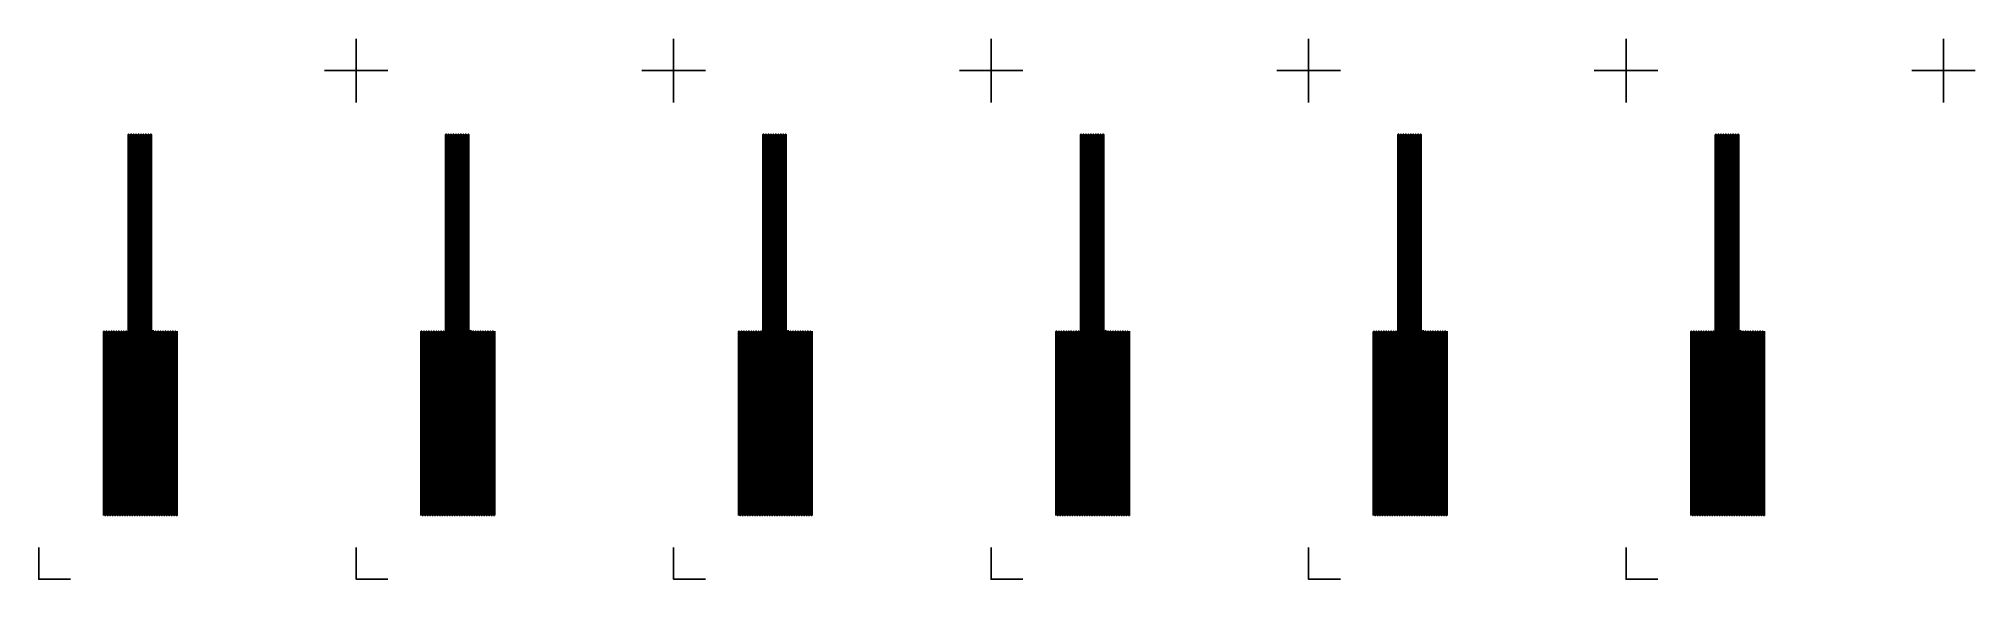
# Model space of a CAD drawing. Header units: inches. Extents: x 0 to 30.5, y 0 to 8.5.
import ezdxf

# ---------------------------------------------------------------- set-up
doc = ezdxf.new("R2010")
doc.units = ezdxf.units.IN
doc.header["$MEASUREMENT"] = 0

msp = doc.modelspace()

# ---------------------------------------------------------------- linework, layer by layer
for p, q in [((5, 7.5), (5, 8.5)), ((5, 7.5), (5, 8.5)), ((5, 7.5), (5, 8.5)), ((5, 7.5), (5, 8.5)), ((5, 7.5), (5, 8.5)), ((5, 7.5), (5, 8.5)), ((10, 7.5), (10, 8.5)), ((10, 7.5), (10, 8.5)), ((10, 7.5), (10, 8.5)), ((10, 7.5), (10, 8.5)), ((10, 7.5), (10, 8.5)), ((15, 7.5), (15, 8.5)), ((15, 7.5), (15, 8.5)), ((15, 7.5), (15, 8.5)), ((15, 7.5), (15, 8.5)), ((20, 7.5), (20, 8.5)), ((20, 7.5), (20, 8.5)), ((20, 7.5), (20, 8.5)), ((25, 7.5), (25, 8.5)), ((25, 7.5), (25, 8.5)), ((30, 7.5), (30, 8.5)), ((4.5, 8), (5.5, 8)), ((4.5, 8), (5.5, 8)), ((4.5, 8), (5.5, 8)), ((4.5, 8), (5.5, 8)), ((4.5, 8), (5.5, 8)), ((4.5, 8), (5.5, 8)), ((9.5, 8), (10.5, 8)), ((9.5, 8), (10.5, 8)), ((9.5, 8), (10.5, 8)), ((9.5, 8), (10.5, 8)), ((9.5, 8), (10.5, 8)), ((14.5, 8), (15.5, 8)), ((14.5, 8), (15.5, 8)), ((14.5, 8), (15.5, 8)), ((14.5, 8), (15.5, 8)), ((19.5, 8), (20.5, 8)), ((19.5, 8), (20.5, 8)), ((19.5, 8), (20.5, 8)), ((24.5, 8), (25.5, 8)), ((24.5, 8), (25.5, 8)), ((29.5, 8), (30.5, 8))]:
    msp.add_line(p, q)
at = {"color": 1, "linetype": 'Continuous'}
for points in [[(1.019, 1), (1.019, 3.89, -0.414214), (1.029, 3.9), (1.029, 3.9, -0.414214), (1.039, 3.89), (1.039, 1.01, 0.414214), (1.048, 1), (1.048, 1, 0.414214), (1.058, 1.01), (1.058, 3.89, -0.414214), (1.068, 3.9), (1.068, 3.9, -0.414214), (1.077, 3.89), (1.077, 1.01, 0.414214), (1.087, 1), (1.087, 1, 0.414214), (1.097, 1.01), (1.097, 3.89, -0.414214), (1.106, 3.9), (1.106, 3.9, -0.414214), (1.116, 3.89), (1.116, 1.01, 0.414214), (1.126, 1), (1.126, 1, 0.414214), (1.135, 1.01), (1.135, 3.89, -0.414214), (1.145, 3.9), (1.145, 3.9, -0.414214), (1.155, 3.89), (1.155, 1.01, 0.414214), (1.165, 1), (1.165, 1, 0.414214), (1.174, 1.01), (1.174, 3.89, -0.414214), (1.184, 3.9), (1.184, 3.9, -0.414214), (1.194, 3.89), (1.194, 1.01, 0.414214), (1.203, 1), (1.203, 1, 0.414214), (1.213, 1.01), (1.213, 3.89, -0.414214), (1.223, 3.9), (1.223, 3.9, -0.414214), (1.232, 3.89), (1.232, 1.01, 0.414214), (1.242, 1), (1.242, 1, 0.414214), (1.252, 1.01), (1.252, 3.89, -0.414214), (1.261, 3.9), (1.261, 3.9, -0.414214), (1.271, 3.89), (1.271, 1.01, 0.414214), (1.281, 1), (1.281, 1, 0.414214), (1.29, 1.01), (1.29, 3.89, -0.414214), (1.3, 3.9), (1.3, 3.9, -0.414214), (1.31, 3.89), (1.31, 1.01, 0.414214), (1.319, 1), (1.319, 1, 0.414214), (1.329, 1.01), (1.329, 3.89, -0.414214), (1.339, 3.9), (1.339, 3.9, -0.414214), (1.348, 3.89), (1.348, 1.01, 0.414214), (1.358, 1), (1.358, 1, 0.414214), (1.368, 1.01), (1.368, 3.89, -0.414214), (1.377, 3.9), (1.377, 3.9, -0.414214), (1.387, 3.89), (1.387, 1.01, 0.414214), (1.397, 1), (1.397, 1, 0.414214), (1.406, 1.01), (1.406, 6.99, -0.414214), (1.416, 7), (1.416, 7, -0.414214), (1.426, 6.99), (1.426, 1.01, 0.414214), (1.435, 1), (1.435, 1, 0.414214), (1.445, 1.01), (1.445, 6.99, -0.414214), (1.455, 7), (1.455, 7, -0.414214), (1.465, 6.99), (1.465, 1.01, 0.414214), (1.474, 1), (1.474, 1, 0.414214), (1.484, 1.01), (1.484, 6.99, -0.414214), (1.494, 7), (1.494, 7, -0.414214), (1.503, 6.99), (1.503, 1.01, 0.414214), (1.513, 1), (1.513, 1, 0.414214), (1.523, 1.01), (1.523, 6.99, -0.414214), (1.532, 7), (1.532, 7, -0.414214), (1.542, 6.99), (1.542, 1.01, 0.414214), (1.552, 1), (1.552, 1, 0.414214), (1.561, 1.01), (1.561, 6.99, -0.414214), (1.571, 7), (1.571, 7, -0.414214), (1.581, 6.99), (1.581, 1.01, 0.414214), (1.59, 1), (1.59, 1, 0.414214), (1.6, 1.01), (1.6, 6.99, -0.414214), (1.61, 7), (1.61, 7, -0.414214), (1.619, 6.99), (1.619, 1.01, 0.414214), (1.629, 1), (1.629, 1, 0.414214), (1.639, 1.01), (1.639, 6.99, -0.414214), (1.648, 7), (1.648, 7, -0.414214), (1.658, 6.99), (1.658, 1.01, 0.414214), (1.668, 1), (1.668, 1, 0.414214), (1.677, 1.01), (1.677, 6.99, -0.414214), (1.687, 7), (1.687, 7, -0.414214), (1.697, 6.99), (1.697, 1.01, 0.414214), (1.706, 1), (1.706, 1, 0.414214), (1.716, 1.01), (1.716, 6.99, -0.414214), (1.726, 7), (1.726, 7, -0.414214), (1.735, 6.99), (1.735, 1.01, 0.414214), (1.745, 1), (1.745, 1, 0.414214), (1.755, 1.01), (1.755, 6.99, -0.414214), (1.765, 7), (1.765, 7, -0.414214), (1.774, 6.99), (1.774, 1.01, 0.414214), (1.784, 1), (1.784, 1, 0.414214), (1.794, 1.01), (1.794, 3.9, -0.996883), (1.813, 3.9), (1.813, 3.9, -0.001561), (1.813, 3.9), (1.813, 1.01, 0.414214), (1.823, 1), (1.823, 1, 0.414214), (1.832, 1.01), (1.832, 3.89, -0.414214), (1.842, 3.9), (1.842, 3.9, -0.414214), (1.852, 3.89), (1.852, 1.01, 0.414214), (1.861, 1), (1.861, 1, 0.414214), (1.871, 1.01), (1.871, 3.89, -0.414214), (1.881, 3.9), (1.881, 3.9, -0.414214), (1.89, 3.89), (1.89, 1.01, 0.414214), (1.9, 1), (1.9, 1, 0.414214), (1.91, 1.01), (1.91, 3.89, -0.414214), (1.919, 3.9), (1.919, 3.9, -0.414214), (1.929, 3.89), (1.929, 1.01, 0.414214), (1.939, 1), (1.939, 1, 0.414214), (1.948, 1.01), (1.948, 3.89, -0.414214), (1.958, 3.9), (1.958, 3.9, -0.414214), (1.968, 3.89), (1.968, 1.01, 0.414214), (1.977, 1), (1.977, 1, 0.414214), (1.987, 1.01), (1.987, 3.89, -0.414214), (1.997, 3.9), (1.997, 3.9, -0.414214), (2.006, 3.89), (2.006, 1.01, 0.414214), (2.016, 1), (2.016, 1, 0.414214), (2.026, 1.01), (2.026, 3.89, -0.414214), (2.035, 3.9), (2.035, 3.9, -0.414214), (2.045, 3.89), (2.045, 1.01, 0.414214), (2.055, 1), (2.055, 1, 0.414214), (2.065, 1.01), (2.065, 3.89, -0.414214), (2.074, 3.9), (2.074, 3.9, -0.414214), (2.084, 3.89), (2.084, 1.01, 0.414214), (2.094, 1), (2.094, 1, 0.414214), (2.103, 1.01), (2.103, 3.89, -0.414214), (2.113, 3.9), (2.113, 3.9, -0.414214), (2.123, 3.89), (2.123, 1.01, 0.414214), (2.132, 1), (2.132, 1, 0.414214), (2.142, 1.01), (2.142, 3.89, -0.414214), (2.152, 3.9), (2.152, 3.9, -0.414214), (2.161, 3.89), (2.161, 1.01, 0.414214), (2.171, 1), (2.171, 1, 0.414214), (2.181, 1.01), (2.181, 3.9)], [(1.019, 1), (1.019, 3.89, -0.414214), (1.029, 3.9), (1.029, 3.9, -0.414214), (1.039, 3.89), (1.039, 1.01, 0.414214), (1.048, 1), (1.048, 1, 0.414214), (1.058, 1.01), (1.058, 3.89, -0.414214), (1.068, 3.9), (1.068, 3.9, -0.414214), (1.077, 3.89), (1.077, 1.01, 0.414214), (1.087, 1), (1.087, 1, 0.414214), (1.097, 1.01), (1.097, 3.89, -0.414214), (1.106, 3.9), (1.106, 3.9, -0.414214), (1.116, 3.89), (1.116, 1.01, 0.414214), (1.126, 1), (1.126, 1, 0.414214), (1.135, 1.01), (1.135, 3.89, -0.414214), (1.145, 3.9), (1.145, 3.9, -0.414214), (1.155, 3.89), (1.155, 1.01, 0.414214), (1.165, 1), (1.165, 1, 0.414214), (1.174, 1.01), (1.174, 3.89, -0.414214), (1.184, 3.9), (1.184, 3.9, -0.414214), (1.194, 3.89), (1.194, 1.01, 0.414214), (1.203, 1), (1.203, 1, 0.414214), (1.213, 1.01), (1.213, 3.89, -0.414214), (1.223, 3.9), (1.223, 3.9, -0.414214), (1.232, 3.89), (1.232, 1.01, 0.414214), (1.242, 1), (1.242, 1, 0.414214), (1.252, 1.01), (1.252, 3.89, -0.414214), (1.261, 3.9), (1.261, 3.9, -0.414214), (1.271, 3.89), (1.271, 1.01, 0.414214), (1.281, 1), (1.281, 1, 0.414214), (1.29, 1.01), (1.29, 3.89, -0.414214), (1.3, 3.9), (1.3, 3.9, -0.414214), (1.31, 3.89), (1.31, 1.01, 0.414214), (1.319, 1), (1.319, 1, 0.414214), (1.329, 1.01), (1.329, 3.89, -0.414214), (1.339, 3.9), (1.339, 3.9, -0.414214), (1.348, 3.89), (1.348, 1.01, 0.414214), (1.358, 1), (1.358, 1, 0.414214), (1.368, 1.01), (1.368, 3.89, -0.414214), (1.377, 3.9), (1.377, 3.9, -0.414214), (1.387, 3.89), (1.387, 1.01, 0.414214), (1.397, 1), (1.397, 1, 0.414214), (1.406, 1.01), (1.406, 6.99, -0.414214), (1.416, 7), (1.416, 7, -0.414214), (1.426, 6.99), (1.426, 1.01, 0.414214), (1.435, 1), (1.435, 1, 0.414214), (1.445, 1.01), (1.445, 6.99, -0.414214), (1.455, 7), (1.455, 7, -0.414214), (1.465, 6.99), (1.465, 1.01, 0.414214), (1.474, 1), (1.474, 1, 0.414214), (1.484, 1.01), (1.484, 6.99, -0.414214), (1.494, 7), (1.494, 7, -0.414214), (1.503, 6.99), (1.503, 1.01, 0.414214), (1.513, 1), (1.513, 1, 0.414214), (1.523, 1.01), (1.523, 6.99, -0.414214), (1.532, 7), (1.532, 7, -0.414214), (1.542, 6.99), (1.542, 1.01, 0.414214), (1.552, 1), (1.552, 1, 0.414214), (1.561, 1.01), (1.561, 6.99, -0.414214), (1.571, 7), (1.571, 7, -0.414214), (1.581, 6.99), (1.581, 1.01, 0.414214), (1.59, 1), (1.59, 1, 0.414214), (1.6, 1.01), (1.6, 6.99, -0.414214), (1.61, 7), (1.61, 7, -0.414214), (1.619, 6.99), (1.619, 1.01, 0.414214), (1.629, 1), (1.629, 1, 0.414214), (1.639, 1.01), (1.639, 6.99, -0.414214), (1.648, 7), (1.648, 7, -0.414214), (1.658, 6.99), (1.658, 1.01, 0.414214), (1.668, 1), (1.668, 1, 0.414214), (1.677, 1.01), (1.677, 6.99, -0.414214), (1.687, 7), (1.687, 7, -0.414214), (1.697, 6.99), (1.697, 1.01, 0.414214), (1.706, 1), (1.706, 1, 0.414214), (1.716, 1.01), (1.716, 6.99, -0.414214), (1.726, 7), (1.726, 7, -0.414214), (1.735, 6.99), (1.735, 1.01, 0.414214), (1.745, 1), (1.745, 1, 0.414214), (1.755, 1.01), (1.755, 6.99, -0.414214), (1.765, 7), (1.765, 7, -0.414214), (1.774, 6.99), (1.774, 1.01, 0.414214), (1.784, 1), (1.784, 1, 0.414214), (1.794, 1.01), (1.794, 3.9, -0.996883), (1.813, 3.9), (1.813, 3.9, -0.001561), (1.813, 3.9), (1.813, 1.01, 0.414214), (1.823, 1), (1.823, 1, 0.414214), (1.832, 1.01), (1.832, 3.89, -0.414214), (1.842, 3.9), (1.842, 3.9, -0.414214), (1.852, 3.89), (1.852, 1.01, 0.414214), (1.861, 1), (1.861, 1, 0.414214), (1.871, 1.01), (1.871, 3.89, -0.414214), (1.881, 3.9), (1.881, 3.9, -0.414214), (1.89, 3.89), (1.89, 1.01, 0.414214), (1.9, 1), (1.9, 1, 0.414214), (1.91, 1.01), (1.91, 3.89, -0.414214), (1.919, 3.9), (1.919, 3.9, -0.414214), (1.929, 3.89), (1.929, 1.01, 0.414214), (1.939, 1), (1.939, 1, 0.414214), (1.948, 1.01), (1.948, 3.89, -0.414214), (1.958, 3.9), (1.958, 3.9, -0.414214), (1.968, 3.89), (1.968, 1.01, 0.414214), (1.977, 1), (1.977, 1, 0.414214), (1.987, 1.01), (1.987, 3.89, -0.414214), (1.997, 3.9), (1.997, 3.9, -0.414214), (2.006, 3.89), (2.006, 1.01, 0.414214), (2.016, 1), (2.016, 1, 0.414214), (2.026, 1.01), (2.026, 3.89, -0.414214), (2.035, 3.9), (2.035, 3.9, -0.414214), (2.045, 3.89), (2.045, 1.01, 0.414214), (2.055, 1), (2.055, 1, 0.414214), (2.065, 1.01), (2.065, 3.89, -0.414214), (2.074, 3.9), (2.074, 3.9, -0.414214), (2.084, 3.89), (2.084, 1.01, 0.414214), (2.094, 1), (2.094, 1, 0.414214), (2.103, 1.01), (2.103, 3.89, -0.414214), (2.113, 3.9), (2.113, 3.9, -0.414214), (2.123, 3.89), (2.123, 1.01, 0.414214), (2.132, 1), (2.132, 1, 0.414214), (2.142, 1.01), (2.142, 3.89, -0.414214), (2.152, 3.9), (2.152, 3.9, -0.414214), (2.161, 3.89), (2.161, 1.01, 0.414214), (2.171, 1), (2.171, 1, 0.414214), (2.181, 1.01), (2.181, 3.9)], [(1.019, 1), (1.019, 3.89, -0.414214), (1.029, 3.9), (1.029, 3.9, -0.414214), (1.039, 3.89), (1.039, 1.01, 0.414214), (1.048, 1), (1.048, 1, 0.414214), (1.058, 1.01), (1.058, 3.89, -0.414214), (1.068, 3.9), (1.068, 3.9, -0.414214), (1.077, 3.89), (1.077, 1.01, 0.414214), (1.087, 1), (1.087, 1, 0.414214), (1.097, 1.01), (1.097, 3.89, -0.414214), (1.106, 3.9), (1.106, 3.9, -0.414214), (1.116, 3.89), (1.116, 1.01, 0.414214), (1.126, 1), (1.126, 1, 0.414214), (1.135, 1.01), (1.135, 3.89, -0.414214), (1.145, 3.9), (1.145, 3.9, -0.414214), (1.155, 3.89), (1.155, 1.01, 0.414214), (1.165, 1), (1.165, 1, 0.414214), (1.174, 1.01), (1.174, 3.89, -0.414214), (1.184, 3.9), (1.184, 3.9, -0.414214), (1.194, 3.89), (1.194, 1.01, 0.414214), (1.203, 1), (1.203, 1, 0.414214), (1.213, 1.01), (1.213, 3.89, -0.414214), (1.223, 3.9), (1.223, 3.9, -0.414214), (1.232, 3.89), (1.232, 1.01, 0.414214), (1.242, 1), (1.242, 1, 0.414214), (1.252, 1.01), (1.252, 3.89, -0.414214), (1.261, 3.9), (1.261, 3.9, -0.414214), (1.271, 3.89), (1.271, 1.01, 0.414214), (1.281, 1), (1.281, 1, 0.414214), (1.29, 1.01), (1.29, 3.89, -0.414214), (1.3, 3.9), (1.3, 3.9, -0.414214), (1.31, 3.89), (1.31, 1.01, 0.414214), (1.319, 1), (1.319, 1, 0.414214), (1.329, 1.01), (1.329, 3.89, -0.414214), (1.339, 3.9), (1.339, 3.9, -0.414214), (1.348, 3.89), (1.348, 1.01, 0.414214), (1.358, 1), (1.358, 1, 0.414214), (1.368, 1.01), (1.368, 3.89, -0.414214), (1.377, 3.9), (1.377, 3.9, -0.414214), (1.387, 3.89), (1.387, 1.01, 0.414214), (1.397, 1), (1.397, 1, 0.414214), (1.406, 1.01), (1.406, 6.99, -0.414214), (1.416, 7), (1.416, 7, -0.414214), (1.426, 6.99), (1.426, 1.01, 0.414214), (1.435, 1), (1.435, 1, 0.414214), (1.445, 1.01), (1.445, 6.99, -0.414214), (1.455, 7), (1.455, 7, -0.414214), (1.465, 6.99), (1.465, 1.01, 0.414214), (1.474, 1), (1.474, 1, 0.414214), (1.484, 1.01), (1.484, 6.99, -0.414214), (1.494, 7), (1.494, 7, -0.414214), (1.503, 6.99), (1.503, 1.01, 0.414214), (1.513, 1), (1.513, 1, 0.414214), (1.523, 1.01), (1.523, 6.99, -0.414214), (1.532, 7), (1.532, 7, -0.414214), (1.542, 6.99), (1.542, 1.01, 0.414214), (1.552, 1), (1.552, 1, 0.414214), (1.561, 1.01), (1.561, 6.99, -0.414214), (1.571, 7), (1.571, 7, -0.414214), (1.581, 6.99), (1.581, 1.01, 0.414214), (1.59, 1), (1.59, 1, 0.414214), (1.6, 1.01), (1.6, 6.99, -0.414214), (1.61, 7), (1.61, 7, -0.414214), (1.619, 6.99), (1.619, 1.01, 0.414214), (1.629, 1), (1.629, 1, 0.414214), (1.639, 1.01), (1.639, 6.99, -0.414214), (1.648, 7), (1.648, 7, -0.414214), (1.658, 6.99), (1.658, 1.01, 0.414214), (1.668, 1), (1.668, 1, 0.414214), (1.677, 1.01), (1.677, 6.99, -0.414214), (1.687, 7), (1.687, 7, -0.414214), (1.697, 6.99), (1.697, 1.01, 0.414214), (1.706, 1), (1.706, 1, 0.414214), (1.716, 1.01), (1.716, 6.99, -0.414214), (1.726, 7), (1.726, 7, -0.414214), (1.735, 6.99), (1.735, 1.01, 0.414214), (1.745, 1), (1.745, 1, 0.414214), (1.755, 1.01), (1.755, 6.99, -0.414214), (1.765, 7), (1.765, 7, -0.414214), (1.774, 6.99), (1.774, 1.01, 0.414214), (1.784, 1), (1.784, 1, 0.414214), (1.794, 1.01), (1.794, 3.9, -0.996883), (1.813, 3.9), (1.813, 3.9, -0.001561), (1.813, 3.9), (1.813, 1.01, 0.414214), (1.823, 1), (1.823, 1, 0.414214), (1.832, 1.01), (1.832, 3.89, -0.414214), (1.842, 3.9), (1.842, 3.9, -0.414214), (1.852, 3.89), (1.852, 1.01, 0.414214), (1.861, 1), (1.861, 1, 0.414214), (1.871, 1.01), (1.871, 3.89, -0.414214), (1.881, 3.9), (1.881, 3.9, -0.414214), (1.89, 3.89), (1.89, 1.01, 0.414214), (1.9, 1), (1.9, 1, 0.414214), (1.91, 1.01), (1.91, 3.89, -0.414214), (1.919, 3.9), (1.919, 3.9, -0.414214), (1.929, 3.89), (1.929, 1.01, 0.414214), (1.939, 1), (1.939, 1, 0.414214), (1.948, 1.01), (1.948, 3.89, -0.414214), (1.958, 3.9), (1.958, 3.9, -0.414214), (1.968, 3.89), (1.968, 1.01, 0.414214), (1.977, 1), (1.977, 1, 0.414214), (1.987, 1.01), (1.987, 3.89, -0.414214), (1.997, 3.9), (1.997, 3.9, -0.414214), (2.006, 3.89), (2.006, 1.01, 0.414214), (2.016, 1), (2.016, 1, 0.414214), (2.026, 1.01), (2.026, 3.89, -0.414214), (2.035, 3.9), (2.035, 3.9, -0.414214), (2.045, 3.89), (2.045, 1.01, 0.414214), (2.055, 1), (2.055, 1, 0.414214), (2.065, 1.01), (2.065, 3.89, -0.414214), (2.074, 3.9), (2.074, 3.9, -0.414214), (2.084, 3.89), (2.084, 1.01, 0.414214), (2.094, 1), (2.094, 1, 0.414214), (2.103, 1.01), (2.103, 3.89, -0.414214), (2.113, 3.9), (2.113, 3.9, -0.414214), (2.123, 3.89), (2.123, 1.01, 0.414214), (2.132, 1), (2.132, 1, 0.414214), (2.142, 1.01), (2.142, 3.89, -0.414214), (2.152, 3.9), (2.152, 3.9, -0.414214), (2.161, 3.89), (2.161, 1.01, 0.414214), (2.171, 1), (2.171, 1, 0.414214), (2.181, 1.01), (2.181, 3.9)], [(1.019, 1), (1.019, 3.89, -0.414214), (1.029, 3.9), (1.029, 3.9, -0.414214), (1.039, 3.89), (1.039, 1.01, 0.414214), (1.048, 1), (1.048, 1, 0.414214), (1.058, 1.01), (1.058, 3.89, -0.414214), (1.068, 3.9), (1.068, 3.9, -0.414214), (1.077, 3.89), (1.077, 1.01, 0.414214), (1.087, 1), (1.087, 1, 0.414214), (1.097, 1.01), (1.097, 3.89, -0.414214), (1.106, 3.9), (1.106, 3.9, -0.414214), (1.116, 3.89), (1.116, 1.01, 0.414214), (1.126, 1), (1.126, 1, 0.414214), (1.135, 1.01), (1.135, 3.89, -0.414214), (1.145, 3.9), (1.145, 3.9, -0.414214), (1.155, 3.89), (1.155, 1.01, 0.414214), (1.165, 1), (1.165, 1, 0.414214), (1.174, 1.01), (1.174, 3.89, -0.414214), (1.184, 3.9), (1.184, 3.9, -0.414214), (1.194, 3.89), (1.194, 1.01, 0.414214), (1.203, 1), (1.203, 1, 0.414214), (1.213, 1.01), (1.213, 3.89, -0.414214), (1.223, 3.9), (1.223, 3.9, -0.414214), (1.232, 3.89), (1.232, 1.01, 0.414214), (1.242, 1), (1.242, 1, 0.414214), (1.252, 1.01), (1.252, 3.89, -0.414214), (1.261, 3.9), (1.261, 3.9, -0.414214), (1.271, 3.89), (1.271, 1.01, 0.414214), (1.281, 1), (1.281, 1, 0.414214), (1.29, 1.01), (1.29, 3.89, -0.414214), (1.3, 3.9), (1.3, 3.9, -0.414214), (1.31, 3.89), (1.31, 1.01, 0.414214), (1.319, 1), (1.319, 1, 0.414214), (1.329, 1.01), (1.329, 3.89, -0.414214), (1.339, 3.9), (1.339, 3.9, -0.414214), (1.348, 3.89), (1.348, 1.01, 0.414214), (1.358, 1), (1.358, 1, 0.414214), (1.368, 1.01), (1.368, 3.89, -0.414214), (1.377, 3.9), (1.377, 3.9, -0.414214), (1.387, 3.89), (1.387, 1.01, 0.414214), (1.397, 1), (1.397, 1, 0.414214), (1.406, 1.01), (1.406, 6.99, -0.414214), (1.416, 7), (1.416, 7, -0.414214), (1.426, 6.99), (1.426, 1.01, 0.414214), (1.435, 1), (1.435, 1, 0.414214), (1.445, 1.01), (1.445, 6.99, -0.414214), (1.455, 7), (1.455, 7, -0.414214), (1.465, 6.99), (1.465, 1.01, 0.414214), (1.474, 1), (1.474, 1, 0.414214), (1.484, 1.01), (1.484, 6.99, -0.414214), (1.494, 7), (1.494, 7, -0.414214), (1.503, 6.99), (1.503, 1.01, 0.414214), (1.513, 1), (1.513, 1, 0.414214), (1.523, 1.01), (1.523, 6.99, -0.414214), (1.532, 7), (1.532, 7, -0.414214), (1.542, 6.99), (1.542, 1.01, 0.414214), (1.552, 1), (1.552, 1, 0.414214), (1.561, 1.01), (1.561, 6.99, -0.414214), (1.571, 7), (1.571, 7, -0.414214), (1.581, 6.99), (1.581, 1.01, 0.414214), (1.59, 1), (1.59, 1, 0.414214), (1.6, 1.01), (1.6, 6.99, -0.414214), (1.61, 7), (1.61, 7, -0.414214), (1.619, 6.99), (1.619, 1.01, 0.414214), (1.629, 1), (1.629, 1, 0.414214), (1.639, 1.01), (1.639, 6.99, -0.414214), (1.648, 7), (1.648, 7, -0.414214), (1.658, 6.99), (1.658, 1.01, 0.414214), (1.668, 1), (1.668, 1, 0.414214), (1.677, 1.01), (1.677, 6.99, -0.414214), (1.687, 7), (1.687, 7, -0.414214), (1.697, 6.99), (1.697, 1.01, 0.414214), (1.706, 1), (1.706, 1, 0.414214), (1.716, 1.01), (1.716, 6.99, -0.414214), (1.726, 7), (1.726, 7, -0.414214), (1.735, 6.99), (1.735, 1.01, 0.414214), (1.745, 1), (1.745, 1, 0.414214), (1.755, 1.01), (1.755, 6.99, -0.414214), (1.765, 7), (1.765, 7, -0.414214), (1.774, 6.99), (1.774, 1.01, 0.414214), (1.784, 1), (1.784, 1, 0.414214), (1.794, 1.01), (1.794, 3.9, -0.996883), (1.813, 3.9), (1.813, 3.9, -0.001561), (1.813, 3.9), (1.813, 1.01, 0.414214), (1.823, 1), (1.823, 1, 0.414214), (1.832, 1.01), (1.832, 3.89, -0.414214), (1.842, 3.9), (1.842, 3.9, -0.414214), (1.852, 3.89), (1.852, 1.01, 0.414214), (1.861, 1), (1.861, 1, 0.414214), (1.871, 1.01), (1.871, 3.89, -0.414214), (1.881, 3.9), (1.881, 3.9, -0.414214), (1.89, 3.89), (1.89, 1.01, 0.414214), (1.9, 1), (1.9, 1, 0.414214), (1.91, 1.01), (1.91, 3.89, -0.414214), (1.919, 3.9), (1.919, 3.9, -0.414214), (1.929, 3.89), (1.929, 1.01, 0.414214), (1.939, 1), (1.939, 1, 0.414214), (1.948, 1.01), (1.948, 3.89, -0.414214), (1.958, 3.9), (1.958, 3.9, -0.414214), (1.968, 3.89), (1.968, 1.01, 0.414214), (1.977, 1), (1.977, 1, 0.414214), (1.987, 1.01), (1.987, 3.89, -0.414214), (1.997, 3.9), (1.997, 3.9, -0.414214), (2.006, 3.89), (2.006, 1.01, 0.414214), (2.016, 1), (2.016, 1, 0.414214), (2.026, 1.01), (2.026, 3.89, -0.414214), (2.035, 3.9), (2.035, 3.9, -0.414214), (2.045, 3.89), (2.045, 1.01, 0.414214), (2.055, 1), (2.055, 1, 0.414214), (2.065, 1.01), (2.065, 3.89, -0.414214), (2.074, 3.9), (2.074, 3.9, -0.414214), (2.084, 3.89), (2.084, 1.01, 0.414214), (2.094, 1), (2.094, 1, 0.414214), (2.103, 1.01), (2.103, 3.89, -0.414214), (2.113, 3.9), (2.113, 3.9, -0.414214), (2.123, 3.89), (2.123, 1.01, 0.414214), (2.132, 1), (2.132, 1, 0.414214), (2.142, 1.01), (2.142, 3.89, -0.414214), (2.152, 3.9), (2.152, 3.9, -0.414214), (2.161, 3.89), (2.161, 1.01, 0.414214), (2.171, 1), (2.171, 1, 0.414214), (2.181, 1.01), (2.181, 3.9)], [(1.019, 1), (1.019, 3.89, -0.414214), (1.029, 3.9), (1.029, 3.9, -0.414214), (1.039, 3.89), (1.039, 1.01, 0.414214), (1.048, 1), (1.048, 1, 0.414214), (1.058, 1.01), (1.058, 3.89, -0.414214), (1.068, 3.9), (1.068, 3.9, -0.414214), (1.077, 3.89), (1.077, 1.01, 0.414214), (1.087, 1), (1.087, 1, 0.414214), (1.097, 1.01), (1.097, 3.89, -0.414214), (1.106, 3.9), (1.106, 3.9, -0.414214), (1.116, 3.89), (1.116, 1.01, 0.414214), (1.126, 1), (1.126, 1, 0.414214), (1.135, 1.01), (1.135, 3.89, -0.414214), (1.145, 3.9), (1.145, 3.9, -0.414214), (1.155, 3.89), (1.155, 1.01, 0.414214), (1.165, 1), (1.165, 1, 0.414214), (1.174, 1.01), (1.174, 3.89, -0.414214), (1.184, 3.9), (1.184, 3.9, -0.414214), (1.194, 3.89), (1.194, 1.01, 0.414214), (1.203, 1), (1.203, 1, 0.414214), (1.213, 1.01), (1.213, 3.89, -0.414214), (1.223, 3.9), (1.223, 3.9, -0.414214), (1.232, 3.89), (1.232, 1.01, 0.414214), (1.242, 1), (1.242, 1, 0.414214), (1.252, 1.01), (1.252, 3.89, -0.414214), (1.261, 3.9), (1.261, 3.9, -0.414214), (1.271, 3.89), (1.271, 1.01, 0.414214), (1.281, 1), (1.281, 1, 0.414214), (1.29, 1.01), (1.29, 3.89, -0.414214), (1.3, 3.9), (1.3, 3.9, -0.414214), (1.31, 3.89), (1.31, 1.01, 0.414214), (1.319, 1), (1.319, 1, 0.414214), (1.329, 1.01), (1.329, 3.89, -0.414214), (1.339, 3.9), (1.339, 3.9, -0.414214), (1.348, 3.89), (1.348, 1.01, 0.414214), (1.358, 1), (1.358, 1, 0.414214), (1.368, 1.01), (1.368, 3.89, -0.414214), (1.377, 3.9), (1.377, 3.9, -0.414214), (1.387, 3.89), (1.387, 1.01, 0.414214), (1.397, 1), (1.397, 1, 0.414214), (1.406, 1.01), (1.406, 6.99, -0.414214), (1.416, 7), (1.416, 7, -0.414214), (1.426, 6.99), (1.426, 1.01, 0.414214), (1.435, 1), (1.435, 1, 0.414214), (1.445, 1.01), (1.445, 6.99, -0.414214), (1.455, 7), (1.455, 7, -0.414214), (1.465, 6.99), (1.465, 1.01, 0.414214), (1.474, 1), (1.474, 1, 0.414214), (1.484, 1.01), (1.484, 6.99, -0.414214), (1.494, 7), (1.494, 7, -0.414214), (1.503, 6.99), (1.503, 1.01, 0.414214), (1.513, 1), (1.513, 1, 0.414214), (1.523, 1.01), (1.523, 6.99, -0.414214), (1.532, 7), (1.532, 7, -0.414214), (1.542, 6.99), (1.542, 1.01, 0.414214), (1.552, 1), (1.552, 1, 0.414214), (1.561, 1.01), (1.561, 6.99, -0.414214), (1.571, 7), (1.571, 7, -0.414214), (1.581, 6.99), (1.581, 1.01, 0.414214), (1.59, 1), (1.59, 1, 0.414214), (1.6, 1.01), (1.6, 6.99, -0.414214), (1.61, 7), (1.61, 7, -0.414214), (1.619, 6.99), (1.619, 1.01, 0.414214), (1.629, 1), (1.629, 1, 0.414214), (1.639, 1.01), (1.639, 6.99, -0.414214), (1.648, 7), (1.648, 7, -0.414214), (1.658, 6.99), (1.658, 1.01, 0.414214), (1.668, 1), (1.668, 1, 0.414214), (1.677, 1.01), (1.677, 6.99, -0.414214), (1.687, 7), (1.687, 7, -0.414214), (1.697, 6.99), (1.697, 1.01, 0.414214), (1.706, 1), (1.706, 1, 0.414214), (1.716, 1.01), (1.716, 6.99, -0.414214), (1.726, 7), (1.726, 7, -0.414214), (1.735, 6.99), (1.735, 1.01, 0.414214), (1.745, 1), (1.745, 1, 0.414214), (1.755, 1.01), (1.755, 6.99, -0.414214), (1.765, 7), (1.765, 7, -0.414214), (1.774, 6.99), (1.774, 1.01, 0.414214), (1.784, 1), (1.784, 1, 0.414214), (1.794, 1.01), (1.794, 3.9, -0.996883), (1.813, 3.9), (1.813, 3.9, -0.001561), (1.813, 3.9), (1.813, 1.01, 0.414214), (1.823, 1), (1.823, 1, 0.414214), (1.832, 1.01), (1.832, 3.89, -0.414214), (1.842, 3.9), (1.842, 3.9, -0.414214), (1.852, 3.89), (1.852, 1.01, 0.414214), (1.861, 1), (1.861, 1, 0.414214), (1.871, 1.01), (1.871, 3.89, -0.414214), (1.881, 3.9), (1.881, 3.9, -0.414214), (1.89, 3.89), (1.89, 1.01, 0.414214), (1.9, 1), (1.9, 1, 0.414214), (1.91, 1.01), (1.91, 3.89, -0.414214), (1.919, 3.9), (1.919, 3.9, -0.414214), (1.929, 3.89), (1.929, 1.01, 0.414214), (1.939, 1), (1.939, 1, 0.414214), (1.948, 1.01), (1.948, 3.89, -0.414214), (1.958, 3.9), (1.958, 3.9, -0.414214), (1.968, 3.89), (1.968, 1.01, 0.414214), (1.977, 1), (1.977, 1, 0.414214), (1.987, 1.01), (1.987, 3.89, -0.414214), (1.997, 3.9), (1.997, 3.9, -0.414214), (2.006, 3.89), (2.006, 1.01, 0.414214), (2.016, 1), (2.016, 1, 0.414214), (2.026, 1.01), (2.026, 3.89, -0.414214), (2.035, 3.9), (2.035, 3.9, -0.414214), (2.045, 3.89), (2.045, 1.01, 0.414214), (2.055, 1), (2.055, 1, 0.414214), (2.065, 1.01), (2.065, 3.89, -0.414214), (2.074, 3.9), (2.074, 3.9, -0.414214), (2.084, 3.89), (2.084, 1.01, 0.414214), (2.094, 1), (2.094, 1, 0.414214), (2.103, 1.01), (2.103, 3.89, -0.414214), (2.113, 3.9), (2.113, 3.9, -0.414214), (2.123, 3.89), (2.123, 1.01, 0.414214), (2.132, 1), (2.132, 1, 0.414214), (2.142, 1.01), (2.142, 3.89, -0.414214), (2.152, 3.9), (2.152, 3.9, -0.414214), (2.161, 3.89), (2.161, 1.01, 0.414214), (2.171, 1), (2.171, 1, 0.414214), (2.181, 1.01), (2.181, 3.9)], [(1.019, 1), (1.019, 3.89, -0.414214), (1.029, 3.9), (1.029, 3.9, -0.414214), (1.039, 3.89), (1.039, 1.01, 0.414214), (1.048, 1), (1.048, 1, 0.414214), (1.058, 1.01), (1.058, 3.89, -0.414214), (1.068, 3.9), (1.068, 3.9, -0.414214), (1.077, 3.89), (1.077, 1.01, 0.414214), (1.087, 1), (1.087, 1, 0.414214), (1.097, 1.01), (1.097, 3.89, -0.414214), (1.106, 3.9), (1.106, 3.9, -0.414214), (1.116, 3.89), (1.116, 1.01, 0.414214), (1.126, 1), (1.126, 1, 0.414214), (1.135, 1.01), (1.135, 3.89, -0.414214), (1.145, 3.9), (1.145, 3.9, -0.414214), (1.155, 3.89), (1.155, 1.01, 0.414214), (1.165, 1), (1.165, 1, 0.414214), (1.174, 1.01), (1.174, 3.89, -0.414214), (1.184, 3.9), (1.184, 3.9, -0.414214), (1.194, 3.89), (1.194, 1.01, 0.414214), (1.203, 1), (1.203, 1, 0.414214), (1.213, 1.01), (1.213, 3.89, -0.414214), (1.223, 3.9), (1.223, 3.9, -0.414214), (1.232, 3.89), (1.232, 1.01, 0.414214), (1.242, 1), (1.242, 1, 0.414214), (1.252, 1.01), (1.252, 3.89, -0.414214), (1.261, 3.9), (1.261, 3.9, -0.414214), (1.271, 3.89), (1.271, 1.01, 0.414214), (1.281, 1), (1.281, 1, 0.414214), (1.29, 1.01), (1.29, 3.89, -0.414214), (1.3, 3.9), (1.3, 3.9, -0.414214), (1.31, 3.89), (1.31, 1.01, 0.414214), (1.319, 1), (1.319, 1, 0.414214), (1.329, 1.01), (1.329, 3.89, -0.414214), (1.339, 3.9), (1.339, 3.9, -0.414214), (1.348, 3.89), (1.348, 1.01, 0.414214), (1.358, 1), (1.358, 1, 0.414214), (1.368, 1.01), (1.368, 3.89, -0.414214), (1.377, 3.9), (1.377, 3.9, -0.414214), (1.387, 3.89), (1.387, 1.01, 0.414214), (1.397, 1), (1.397, 1, 0.414214), (1.406, 1.01), (1.406, 6.99, -0.414214), (1.416, 7), (1.416, 7, -0.414214), (1.426, 6.99), (1.426, 1.01, 0.414214), (1.435, 1), (1.435, 1, 0.414214), (1.445, 1.01), (1.445, 6.99, -0.414214), (1.455, 7), (1.455, 7, -0.414214), (1.465, 6.99), (1.465, 1.01, 0.414214), (1.474, 1), (1.474, 1, 0.414214), (1.484, 1.01), (1.484, 6.99, -0.414214), (1.494, 7), (1.494, 7, -0.414214), (1.503, 6.99), (1.503, 1.01, 0.414214), (1.513, 1), (1.513, 1, 0.414214), (1.523, 1.01), (1.523, 6.99, -0.414214), (1.532, 7), (1.532, 7, -0.414214), (1.542, 6.99), (1.542, 1.01, 0.414214), (1.552, 1), (1.552, 1, 0.414214), (1.561, 1.01), (1.561, 6.99, -0.414214), (1.571, 7), (1.571, 7, -0.414214), (1.581, 6.99), (1.581, 1.01, 0.414214), (1.59, 1), (1.59, 1, 0.414214), (1.6, 1.01), (1.6, 6.99, -0.414214), (1.61, 7), (1.61, 7, -0.414214), (1.619, 6.99), (1.619, 1.01, 0.414214), (1.629, 1), (1.629, 1, 0.414214), (1.639, 1.01), (1.639, 6.99, -0.414214), (1.648, 7), (1.648, 7, -0.414214), (1.658, 6.99), (1.658, 1.01, 0.414214), (1.668, 1), (1.668, 1, 0.414214), (1.677, 1.01), (1.677, 6.99, -0.414214), (1.687, 7), (1.687, 7, -0.414214), (1.697, 6.99), (1.697, 1.01, 0.414214), (1.706, 1), (1.706, 1, 0.414214), (1.716, 1.01), (1.716, 6.99, -0.414214), (1.726, 7), (1.726, 7, -0.414214), (1.735, 6.99), (1.735, 1.01, 0.414214), (1.745, 1), (1.745, 1, 0.414214), (1.755, 1.01), (1.755, 6.99, -0.414214), (1.765, 7), (1.765, 7, -0.414214), (1.774, 6.99), (1.774, 1.01, 0.414214), (1.784, 1), (1.784, 1, 0.414214), (1.794, 1.01), (1.794, 3.9, -0.996883), (1.813, 3.9), (1.813, 3.9, -0.001561), (1.813, 3.9), (1.813, 1.01, 0.414214), (1.823, 1), (1.823, 1, 0.414214), (1.832, 1.01), (1.832, 3.89, -0.414214), (1.842, 3.9), (1.842, 3.9, -0.414214), (1.852, 3.89), (1.852, 1.01, 0.414214), (1.861, 1), (1.861, 1, 0.414214), (1.871, 1.01), (1.871, 3.89, -0.414214), (1.881, 3.9), (1.881, 3.9, -0.414214), (1.89, 3.89), (1.89, 1.01, 0.414214), (1.9, 1), (1.9, 1, 0.414214), (1.91, 1.01), (1.91, 3.89, -0.414214), (1.919, 3.9), (1.919, 3.9, -0.414214), (1.929, 3.89), (1.929, 1.01, 0.414214), (1.939, 1), (1.939, 1, 0.414214), (1.948, 1.01), (1.948, 3.89, -0.414214), (1.958, 3.9), (1.958, 3.9, -0.414214), (1.968, 3.89), (1.968, 1.01, 0.414214), (1.977, 1), (1.977, 1, 0.414214), (1.987, 1.01), (1.987, 3.89, -0.414214), (1.997, 3.9), (1.997, 3.9, -0.414214), (2.006, 3.89), (2.006, 1.01, 0.414214), (2.016, 1), (2.016, 1, 0.414214), (2.026, 1.01), (2.026, 3.89, -0.414214), (2.035, 3.9), (2.035, 3.9, -0.414214), (2.045, 3.89), (2.045, 1.01, 0.414214), (2.055, 1), (2.055, 1, 0.414214), (2.065, 1.01), (2.065, 3.89, -0.414214), (2.074, 3.9), (2.074, 3.9, -0.414214), (2.084, 3.89), (2.084, 1.01, 0.414214), (2.094, 1), (2.094, 1, 0.414214), (2.103, 1.01), (2.103, 3.89, -0.414214), (2.113, 3.9), (2.113, 3.9, -0.414214), (2.123, 3.89), (2.123, 1.01, 0.414214), (2.132, 1), (2.132, 1, 0.414214), (2.142, 1.01), (2.142, 3.89, -0.414214), (2.152, 3.9), (2.152, 3.9, -0.414214), (2.161, 3.89), (2.161, 1.01, 0.414214), (2.171, 1), (2.171, 1, 0.414214), (2.181, 1.01), (2.181, 3.9)], [(6.019, 1), (6.019, 3.89, -0.414214), (6.029, 3.9), (6.029, 3.9, -0.414214), (6.039, 3.89), (6.039, 1.01, 0.414214), (6.048, 1), (6.048, 1, 0.414214), (6.058, 1.01), (6.058, 3.89, -0.414214), (6.068, 3.9), (6.068, 3.9, -0.414214), (6.077, 3.89), (6.077, 1.01, 0.414214), (6.087, 1), (6.087, 1, 0.414214), (6.097, 1.01), (6.097, 3.89, -0.414214), (6.106, 3.9), (6.106, 3.9, -0.414214), (6.116, 3.89), (6.116, 1.01, 0.414214), (6.126, 1), (6.126, 1, 0.414214), (6.135, 1.01), (6.135, 3.89, -0.414214), (6.145, 3.9), (6.145, 3.9, -0.414214), (6.155, 3.89), (6.155, 1.01, 0.414214), (6.165, 1), (6.165, 1, 0.414214), (6.174, 1.01), (6.174, 3.89, -0.414214), (6.184, 3.9), (6.184, 3.9, -0.414214), (6.194, 3.89), (6.194, 1.01, 0.414214), (6.203, 1), (6.203, 1, 0.414214), (6.213, 1.01), (6.213, 3.89, -0.414214), (6.223, 3.9), (6.223, 3.9, -0.414214), (6.232, 3.89), (6.232, 1.01, 0.414214), (6.242, 1), (6.242, 1, 0.414214), (6.252, 1.01), (6.252, 3.89, -0.414214), (6.261, 3.9), (6.261, 3.9, -0.414214), (6.271, 3.89), (6.271, 1.01, 0.414214), (6.281, 1), (6.281, 1, 0.414214), (6.29, 1.01), (6.29, 3.89, -0.414214), (6.3, 3.9), (6.3, 3.9, -0.414214), (6.31, 3.89), (6.31, 1.01, 0.414214), (6.319, 1), (6.319, 1, 0.414214), (6.329, 1.01), (6.329, 3.89, -0.414214), (6.339, 3.9), (6.339, 3.9, -0.414214), (6.348, 3.89), (6.348, 1.01, 0.414214), (6.358, 1), (6.358, 1, 0.414214), (6.368, 1.01), (6.368, 3.89, -0.414214), (6.377, 3.9), (6.377, 3.9, -0.414214), (6.387, 3.89), (6.387, 1.01, 0.414214), (6.397, 1), (6.397, 1, 0.414214), (6.406, 1.01), (6.406, 6.99, -0.414214), (6.416, 7), (6.416, 7, -0.414214), (6.426, 6.99), (6.426, 1.01, 0.414214), (6.435, 1), (6.435, 1, 0.414214), (6.445, 1.01), (6.445, 6.99, -0.414214), (6.455, 7), (6.455, 7, -0.414214), (6.465, 6.99), (6.465, 1.01, 0.414214), (6.474, 1), (6.474, 1, 0.414214), (6.484, 1.01), (6.484, 6.99, -0.414214), (6.494, 7), (6.494, 7, -0.414214), (6.503, 6.99), (6.503, 1.01, 0.414214), (6.513, 1), (6.513, 1, 0.414214), (6.523, 1.01), (6.523, 6.99, -0.414214), (6.532, 7), (6.532, 7, -0.414214), (6.542, 6.99), (6.542, 1.01, 0.414214), (6.552, 1), (6.552, 1, 0.414214), (6.561, 1.01), (6.561, 6.99, -0.414214), (6.571, 7), (6.571, 7, -0.414214), (6.581, 6.99), (6.581, 1.01, 0.414214), (6.59, 1), (6.59, 1, 0.414214), (6.6, 1.01), (6.6, 6.99, -0.414214), (6.61, 7), (6.61, 7, -0.414214), (6.619, 6.99), (6.619, 1.01, 0.414214), (6.629, 1), (6.629, 1, 0.414214), (6.639, 1.01), (6.639, 6.99, -0.414214), (6.648, 7), (6.648, 7, -0.414214), (6.658, 6.99), (6.658, 1.01, 0.414214), (6.668, 1), (6.668, 1, 0.414214), (6.677, 1.01), (6.677, 6.99, -0.414214), (6.687, 7), (6.687, 7, -0.414214), (6.697, 6.99), (6.697, 1.01, 0.414214), (6.706, 1), (6.706, 1, 0.414214), (6.716, 1.01), (6.716, 6.99, -0.414214), (6.726, 7), (6.726, 7, -0.414214), (6.735, 6.99), (6.735, 1.01, 0.414214), (6.745, 1), (6.745, 1, 0.414214), (6.755, 1.01), (6.755, 6.99, -0.414214), (6.765, 7), (6.765, 7, -0.414214), (6.774, 6.99), (6.774, 1.01, 0.414214), (6.784, 1), (6.784, 1, 0.414214), (6.794, 1.01), (6.794, 3.9, -0.996883), (6.813, 3.9), (6.813, 3.9, -0.001561), (6.813, 3.9), (6.813, 1.01, 0.414214), (6.823, 1), (6.823, 1, 0.414214), (6.832, 1.01), (6.832, 3.89, -0.414214), (6.842, 3.9), (6.842, 3.9, -0.414214), (6.852, 3.89), (6.852, 1.01, 0.414214), (6.861, 1), (6.861, 1, 0.414214), (6.871, 1.01), (6.871, 3.89, -0.414214), (6.881, 3.9), (6.881, 3.9, -0.414214), (6.89, 3.89), (6.89, 1.01, 0.414214), (6.9, 1), (6.9, 1, 0.414214), (6.91, 1.01), (6.91, 3.89, -0.414214), (6.919, 3.9), (6.919, 3.9, -0.414214), (6.929, 3.89), (6.929, 1.01, 0.414214), (6.939, 1), (6.939, 1, 0.414214), (6.948, 1.01), (6.948, 3.89, -0.414214), (6.958, 3.9), (6.958, 3.9, -0.414214), (6.968, 3.89), (6.968, 1.01, 0.414214), (6.977, 1), (6.977, 1, 0.414214), (6.987, 1.01), (6.987, 3.89, -0.414214), (6.997, 3.9), (6.997, 3.9, -0.414214), (7.006, 3.89), (7.006, 1.01, 0.414214), (7.016, 1), (7.016, 1, 0.414214), (7.026, 1.01), (7.026, 3.89, -0.414214), (7.035, 3.9), (7.035, 3.9, -0.414214), (7.045, 3.89), (7.045, 1.01, 0.414214), (7.055, 1), (7.055, 1, 0.414214), (7.065, 1.01), (7.065, 3.89, -0.414214), (7.074, 3.9), (7.074, 3.9, -0.414214), (7.084, 3.89), (7.084, 1.01, 0.414214), (7.094, 1), (7.094, 1, 0.414214), (7.103, 1.01), (7.103, 3.89, -0.414214), (7.113, 3.9), (7.113, 3.9, -0.414214), (7.123, 3.89), (7.123, 1.01, 0.414214), (7.132, 1), (7.132, 1, 0.414214), (7.142, 1.01), (7.142, 3.89, -0.414214), (7.152, 3.9), (7.152, 3.9, -0.414214), (7.161, 3.89), (7.161, 1.01, 0.414214), (7.171, 1), (7.171, 1, 0.414214), (7.181, 1.01), (7.181, 3.9)], [(6.019, 1), (6.019, 3.89, -0.414214), (6.029, 3.9), (6.029, 3.9, -0.414214), (6.039, 3.89), (6.039, 1.01, 0.414214), (6.048, 1), (6.048, 1, 0.414214), (6.058, 1.01), (6.058, 3.89, -0.414214), (6.068, 3.9), (6.068, 3.9, -0.414214), (6.077, 3.89), (6.077, 1.01, 0.414214), (6.087, 1), (6.087, 1, 0.414214), (6.097, 1.01), (6.097, 3.89, -0.414214), (6.106, 3.9), (6.106, 3.9, -0.414214), (6.116, 3.89), (6.116, 1.01, 0.414214), (6.126, 1), (6.126, 1, 0.414214), (6.135, 1.01), (6.135, 3.89, -0.414214), (6.145, 3.9), (6.145, 3.9, -0.414214), (6.155, 3.89), (6.155, 1.01, 0.414214), (6.165, 1), (6.165, 1, 0.414214), (6.174, 1.01), (6.174, 3.89, -0.414214), (6.184, 3.9), (6.184, 3.9, -0.414214), (6.194, 3.89), (6.194, 1.01, 0.414214), (6.203, 1), (6.203, 1, 0.414214), (6.213, 1.01), (6.213, 3.89, -0.414214), (6.223, 3.9), (6.223, 3.9, -0.414214), (6.232, 3.89), (6.232, 1.01, 0.414214), (6.242, 1), (6.242, 1, 0.414214), (6.252, 1.01), (6.252, 3.89, -0.414214), (6.261, 3.9), (6.261, 3.9, -0.414214), (6.271, 3.89), (6.271, 1.01, 0.414214), (6.281, 1), (6.281, 1, 0.414214), (6.29, 1.01), (6.29, 3.89, -0.414214), (6.3, 3.9), (6.3, 3.9, -0.414214), (6.31, 3.89), (6.31, 1.01, 0.414214), (6.319, 1), (6.319, 1, 0.414214), (6.329, 1.01), (6.329, 3.89, -0.414214), (6.339, 3.9), (6.339, 3.9, -0.414214), (6.348, 3.89), (6.348, 1.01, 0.414214), (6.358, 1), (6.358, 1, 0.414214), (6.368, 1.01), (6.368, 3.89, -0.414214), (6.377, 3.9), (6.377, 3.9, -0.414214), (6.387, 3.89), (6.387, 1.01, 0.414214), (6.397, 1), (6.397, 1, 0.414214), (6.406, 1.01), (6.406, 6.99, -0.414214), (6.416, 7), (6.416, 7, -0.414214), (6.426, 6.99), (6.426, 1.01, 0.414214), (6.435, 1), (6.435, 1, 0.414214), (6.445, 1.01), (6.445, 6.99, -0.414214), (6.455, 7), (6.455, 7, -0.414214), (6.465, 6.99), (6.465, 1.01, 0.414214), (6.474, 1), (6.474, 1, 0.414214), (6.484, 1.01), (6.484, 6.99, -0.414214), (6.494, 7), (6.494, 7, -0.414214), (6.503, 6.99), (6.503, 1.01, 0.414214), (6.513, 1), (6.513, 1, 0.414214), (6.523, 1.01), (6.523, 6.99, -0.414214), (6.532, 7), (6.532, 7, -0.414214), (6.542, 6.99), (6.542, 1.01, 0.414214), (6.552, 1), (6.552, 1, 0.414214), (6.561, 1.01), (6.561, 6.99, -0.414214), (6.571, 7), (6.571, 7, -0.414214), (6.581, 6.99), (6.581, 1.01, 0.414214), (6.59, 1), (6.59, 1, 0.414214), (6.6, 1.01), (6.6, 6.99, -0.414214), (6.61, 7), (6.61, 7, -0.414214), (6.619, 6.99), (6.619, 1.01, 0.414214), (6.629, 1), (6.629, 1, 0.414214), (6.639, 1.01), (6.639, 6.99, -0.414214), (6.648, 7), (6.648, 7, -0.414214), (6.658, 6.99), (6.658, 1.01, 0.414214), (6.668, 1), (6.668, 1, 0.414214), (6.677, 1.01), (6.677, 6.99, -0.414214), (6.687, 7), (6.687, 7, -0.414214), (6.697, 6.99), (6.697, 1.01, 0.414214), (6.706, 1), (6.706, 1, 0.414214), (6.716, 1.01), (6.716, 6.99, -0.414214), (6.726, 7), (6.726, 7, -0.414214), (6.735, 6.99), (6.735, 1.01, 0.414214), (6.745, 1), (6.745, 1, 0.414214), (6.755, 1.01), (6.755, 6.99, -0.414214), (6.765, 7), (6.765, 7, -0.414214), (6.774, 6.99), (6.774, 1.01, 0.414214), (6.784, 1), (6.784, 1, 0.414214), (6.794, 1.01), (6.794, 3.9, -0.996883), (6.813, 3.9), (6.813, 3.9, -0.001561), (6.813, 3.9), (6.813, 1.01, 0.414214), (6.823, 1), (6.823, 1, 0.414214), (6.832, 1.01), (6.832, 3.89, -0.414214), (6.842, 3.9), (6.842, 3.9, -0.414214), (6.852, 3.89), (6.852, 1.01, 0.414214), (6.861, 1), (6.861, 1, 0.414214), (6.871, 1.01), (6.871, 3.89, -0.414214), (6.881, 3.9), (6.881, 3.9, -0.414214), (6.89, 3.89), (6.89, 1.01, 0.414214), (6.9, 1), (6.9, 1, 0.414214), (6.91, 1.01), (6.91, 3.89, -0.414214), (6.919, 3.9), (6.919, 3.9, -0.414214), (6.929, 3.89), (6.929, 1.01, 0.414214), (6.939, 1), (6.939, 1, 0.414214), (6.948, 1.01), (6.948, 3.89, -0.414214), (6.958, 3.9), (6.958, 3.9, -0.414214), (6.968, 3.89), (6.968, 1.01, 0.414214), (6.977, 1), (6.977, 1, 0.414214), (6.987, 1.01), (6.987, 3.89, -0.414214), (6.997, 3.9), (6.997, 3.9, -0.414214), (7.006, 3.89), (7.006, 1.01, 0.414214), (7.016, 1), (7.016, 1, 0.414214), (7.026, 1.01), (7.026, 3.89, -0.414214), (7.035, 3.9), (7.035, 3.9, -0.414214), (7.045, 3.89), (7.045, 1.01, 0.414214), (7.055, 1), (7.055, 1, 0.414214), (7.065, 1.01), (7.065, 3.89, -0.414214), (7.074, 3.9), (7.074, 3.9, -0.414214), (7.084, 3.89), (7.084, 1.01, 0.414214), (7.094, 1), (7.094, 1, 0.414214), (7.103, 1.01), (7.103, 3.89, -0.414214), (7.113, 3.9), (7.113, 3.9, -0.414214), (7.123, 3.89), (7.123, 1.01, 0.414214), (7.132, 1), (7.132, 1, 0.414214), (7.142, 1.01), (7.142, 3.89, -0.414214), (7.152, 3.9), (7.152, 3.9, -0.414214), (7.161, 3.89), (7.161, 1.01, 0.414214), (7.171, 1), (7.171, 1, 0.414214), (7.181, 1.01), (7.181, 3.9)], [(6.019, 1), (6.019, 3.89, -0.414214), (6.029, 3.9), (6.029, 3.9, -0.414214), (6.039, 3.89), (6.039, 1.01, 0.414214), (6.048, 1), (6.048, 1, 0.414214), (6.058, 1.01), (6.058, 3.89, -0.414214), (6.068, 3.9), (6.068, 3.9, -0.414214), (6.077, 3.89), (6.077, 1.01, 0.414214), (6.087, 1), (6.087, 1, 0.414214), (6.097, 1.01), (6.097, 3.89, -0.414214), (6.106, 3.9), (6.106, 3.9, -0.414214), (6.116, 3.89), (6.116, 1.01, 0.414214), (6.126, 1), (6.126, 1, 0.414214), (6.135, 1.01), (6.135, 3.89, -0.414214), (6.145, 3.9), (6.145, 3.9, -0.414214), (6.155, 3.89), (6.155, 1.01, 0.414214), (6.165, 1), (6.165, 1, 0.414214), (6.174, 1.01), (6.174, 3.89, -0.414214), (6.184, 3.9), (6.184, 3.9, -0.414214), (6.194, 3.89), (6.194, 1.01, 0.414214), (6.203, 1), (6.203, 1, 0.414214), (6.213, 1.01), (6.213, 3.89, -0.414214), (6.223, 3.9), (6.223, 3.9, -0.414214), (6.232, 3.89), (6.232, 1.01, 0.414214), (6.242, 1), (6.242, 1, 0.414214), (6.252, 1.01), (6.252, 3.89, -0.414214), (6.261, 3.9), (6.261, 3.9, -0.414214), (6.271, 3.89), (6.271, 1.01, 0.414214), (6.281, 1), (6.281, 1, 0.414214), (6.29, 1.01), (6.29, 3.89, -0.414214), (6.3, 3.9), (6.3, 3.9, -0.414214), (6.31, 3.89), (6.31, 1.01, 0.414214), (6.319, 1), (6.319, 1, 0.414214), (6.329, 1.01), (6.329, 3.89, -0.414214), (6.339, 3.9), (6.339, 3.9, -0.414214), (6.348, 3.89), (6.348, 1.01, 0.414214), (6.358, 1), (6.358, 1, 0.414214), (6.368, 1.01), (6.368, 3.89, -0.414214), (6.377, 3.9), (6.377, 3.9, -0.414214), (6.387, 3.89), (6.387, 1.01, 0.414214), (6.397, 1), (6.397, 1, 0.414214), (6.406, 1.01), (6.406, 6.99, -0.414214), (6.416, 7), (6.416, 7, -0.414214), (6.426, 6.99), (6.426, 1.01, 0.414214), (6.435, 1), (6.435, 1, 0.414214), (6.445, 1.01), (6.445, 6.99, -0.414214), (6.455, 7), (6.455, 7, -0.414214), (6.465, 6.99), (6.465, 1.01, 0.414214), (6.474, 1), (6.474, 1, 0.414214), (6.484, 1.01), (6.484, 6.99, -0.414214), (6.494, 7), (6.494, 7, -0.414214), (6.503, 6.99), (6.503, 1.01, 0.414214), (6.513, 1), (6.513, 1, 0.414214), (6.523, 1.01), (6.523, 6.99, -0.414214), (6.532, 7), (6.532, 7, -0.414214), (6.542, 6.99), (6.542, 1.01, 0.414214), (6.552, 1), (6.552, 1, 0.414214), (6.561, 1.01), (6.561, 6.99, -0.414214), (6.571, 7), (6.571, 7, -0.414214), (6.581, 6.99), (6.581, 1.01, 0.414214), (6.59, 1), (6.59, 1, 0.414214), (6.6, 1.01), (6.6, 6.99, -0.414214), (6.61, 7), (6.61, 7, -0.414214), (6.619, 6.99), (6.619, 1.01, 0.414214), (6.629, 1), (6.629, 1, 0.414214), (6.639, 1.01), (6.639, 6.99, -0.414214), (6.648, 7), (6.648, 7, -0.414214), (6.658, 6.99), (6.658, 1.01, 0.414214), (6.668, 1), (6.668, 1, 0.414214), (6.677, 1.01), (6.677, 6.99, -0.414214), (6.687, 7), (6.687, 7, -0.414214), (6.697, 6.99), (6.697, 1.01, 0.414214), (6.706, 1), (6.706, 1, 0.414214), (6.716, 1.01), (6.716, 6.99, -0.414214), (6.726, 7), (6.726, 7, -0.414214), (6.735, 6.99), (6.735, 1.01, 0.414214), (6.745, 1), (6.745, 1, 0.414214), (6.755, 1.01), (6.755, 6.99, -0.414214), (6.765, 7), (6.765, 7, -0.414214), (6.774, 6.99), (6.774, 1.01, 0.414214), (6.784, 1), (6.784, 1, 0.414214), (6.794, 1.01), (6.794, 3.9, -0.996883), (6.813, 3.9), (6.813, 3.9, -0.001561), (6.813, 3.9), (6.813, 1.01, 0.414214), (6.823, 1), (6.823, 1, 0.414214), (6.832, 1.01), (6.832, 3.89, -0.414214), (6.842, 3.9), (6.842, 3.9, -0.414214), (6.852, 3.89), (6.852, 1.01, 0.414214), (6.861, 1), (6.861, 1, 0.414214), (6.871, 1.01), (6.871, 3.89, -0.414214), (6.881, 3.9), (6.881, 3.9, -0.414214), (6.89, 3.89), (6.89, 1.01, 0.414214), (6.9, 1), (6.9, 1, 0.414214), (6.91, 1.01), (6.91, 3.89, -0.414214), (6.919, 3.9), (6.919, 3.9, -0.414214), (6.929, 3.89), (6.929, 1.01, 0.414214), (6.939, 1), (6.939, 1, 0.414214), (6.948, 1.01), (6.948, 3.89, -0.414214), (6.958, 3.9), (6.958, 3.9, -0.414214), (6.968, 3.89), (6.968, 1.01, 0.414214), (6.977, 1), (6.977, 1, 0.414214), (6.987, 1.01), (6.987, 3.89, -0.414214), (6.997, 3.9), (6.997, 3.9, -0.414214), (7.006, 3.89), (7.006, 1.01, 0.414214), (7.016, 1), (7.016, 1, 0.414214), (7.026, 1.01), (7.026, 3.89, -0.414214), (7.035, 3.9), (7.035, 3.9, -0.414214), (7.045, 3.89), (7.045, 1.01, 0.414214), (7.055, 1), (7.055, 1, 0.414214), (7.065, 1.01), (7.065, 3.89, -0.414214), (7.074, 3.9), (7.074, 3.9, -0.414214), (7.084, 3.89), (7.084, 1.01, 0.414214), (7.094, 1), (7.094, 1, 0.414214), (7.103, 1.01), (7.103, 3.89, -0.414214), (7.113, 3.9), (7.113, 3.9, -0.414214), (7.123, 3.89), (7.123, 1.01, 0.414214), (7.132, 1), (7.132, 1, 0.414214), (7.142, 1.01), (7.142, 3.89, -0.414214), (7.152, 3.9), (7.152, 3.9, -0.414214), (7.161, 3.89), (7.161, 1.01, 0.414214), (7.171, 1), (7.171, 1, 0.414214), (7.181, 1.01), (7.181, 3.9)], [(6.019, 1), (6.019, 3.89, -0.414214), (6.029, 3.9), (6.029, 3.9, -0.414214), (6.039, 3.89), (6.039, 1.01, 0.414214), (6.048, 1), (6.048, 1, 0.414214), (6.058, 1.01), (6.058, 3.89, -0.414214), (6.068, 3.9), (6.068, 3.9, -0.414214), (6.077, 3.89), (6.077, 1.01, 0.414214), (6.087, 1), (6.087, 1, 0.414214), (6.097, 1.01), (6.097, 3.89, -0.414214), (6.106, 3.9), (6.106, 3.9, -0.414214), (6.116, 3.89), (6.116, 1.01, 0.414214), (6.126, 1), (6.126, 1, 0.414214), (6.135, 1.01), (6.135, 3.89, -0.414214), (6.145, 3.9), (6.145, 3.9, -0.414214), (6.155, 3.89), (6.155, 1.01, 0.414214), (6.165, 1), (6.165, 1, 0.414214), (6.174, 1.01), (6.174, 3.89, -0.414214), (6.184, 3.9), (6.184, 3.9, -0.414214), (6.194, 3.89), (6.194, 1.01, 0.414214), (6.203, 1), (6.203, 1, 0.414214), (6.213, 1.01), (6.213, 3.89, -0.414214), (6.223, 3.9), (6.223, 3.9, -0.414214), (6.232, 3.89), (6.232, 1.01, 0.414214), (6.242, 1), (6.242, 1, 0.414214), (6.252, 1.01), (6.252, 3.89, -0.414214), (6.261, 3.9), (6.261, 3.9, -0.414214), (6.271, 3.89), (6.271, 1.01, 0.414214), (6.281, 1), (6.281, 1, 0.414214), (6.29, 1.01), (6.29, 3.89, -0.414214), (6.3, 3.9), (6.3, 3.9, -0.414214), (6.31, 3.89), (6.31, 1.01, 0.414214), (6.319, 1), (6.319, 1, 0.414214), (6.329, 1.01), (6.329, 3.89, -0.414214), (6.339, 3.9), (6.339, 3.9, -0.414214), (6.348, 3.89), (6.348, 1.01, 0.414214), (6.358, 1), (6.358, 1, 0.414214), (6.368, 1.01), (6.368, 3.89, -0.414214), (6.377, 3.9), (6.377, 3.9, -0.414214), (6.387, 3.89), (6.387, 1.01, 0.414214), (6.397, 1), (6.397, 1, 0.414214), (6.406, 1.01), (6.406, 6.99, -0.414214), (6.416, 7), (6.416, 7, -0.414214), (6.426, 6.99), (6.426, 1.01, 0.414214), (6.435, 1), (6.435, 1, 0.414214), (6.445, 1.01), (6.445, 6.99, -0.414214), (6.455, 7), (6.455, 7, -0.414214), (6.465, 6.99), (6.465, 1.01, 0.414214), (6.474, 1), (6.474, 1, 0.414214), (6.484, 1.01), (6.484, 6.99, -0.414214), (6.494, 7), (6.494, 7, -0.414214), (6.503, 6.99), (6.503, 1.01, 0.414214), (6.513, 1), (6.513, 1, 0.414214), (6.523, 1.01), (6.523, 6.99, -0.414214), (6.532, 7), (6.532, 7, -0.414214), (6.542, 6.99), (6.542, 1.01, 0.414214), (6.552, 1), (6.552, 1, 0.414214), (6.561, 1.01), (6.561, 6.99, -0.414214), (6.571, 7), (6.571, 7, -0.414214), (6.581, 6.99), (6.581, 1.01, 0.414214), (6.59, 1), (6.59, 1, 0.414214), (6.6, 1.01), (6.6, 6.99, -0.414214), (6.61, 7), (6.61, 7, -0.414214), (6.619, 6.99), (6.619, 1.01, 0.414214), (6.629, 1), (6.629, 1, 0.414214), (6.639, 1.01), (6.639, 6.99, -0.414214), (6.648, 7), (6.648, 7, -0.414214), (6.658, 6.99), (6.658, 1.01, 0.414214), (6.668, 1), (6.668, 1, 0.414214), (6.677, 1.01), (6.677, 6.99, -0.414214), (6.687, 7), (6.687, 7, -0.414214), (6.697, 6.99), (6.697, 1.01, 0.414214), (6.706, 1), (6.706, 1, 0.414214), (6.716, 1.01), (6.716, 6.99, -0.414214), (6.726, 7), (6.726, 7, -0.414214), (6.735, 6.99), (6.735, 1.01, 0.414214), (6.745, 1), (6.745, 1, 0.414214), (6.755, 1.01), (6.755, 6.99, -0.414214), (6.765, 7), (6.765, 7, -0.414214), (6.774, 6.99), (6.774, 1.01, 0.414214), (6.784, 1), (6.784, 1, 0.414214), (6.794, 1.01), (6.794, 3.9, -0.996883), (6.813, 3.9), (6.813, 3.9, -0.001561), (6.813, 3.9), (6.813, 1.01, 0.414214), (6.823, 1), (6.823, 1, 0.414214), (6.832, 1.01), (6.832, 3.89, -0.414214), (6.842, 3.9), (6.842, 3.9, -0.414214), (6.852, 3.89), (6.852, 1.01, 0.414214), (6.861, 1), (6.861, 1, 0.414214), (6.871, 1.01), (6.871, 3.89, -0.414214), (6.881, 3.9), (6.881, 3.9, -0.414214), (6.89, 3.89), (6.89, 1.01, 0.414214), (6.9, 1), (6.9, 1, 0.414214), (6.91, 1.01), (6.91, 3.89, -0.414214), (6.919, 3.9), (6.919, 3.9, -0.414214), (6.929, 3.89), (6.929, 1.01, 0.414214), (6.939, 1), (6.939, 1, 0.414214), (6.948, 1.01), (6.948, 3.89, -0.414214), (6.958, 3.9), (6.958, 3.9, -0.414214), (6.968, 3.89), (6.968, 1.01, 0.414214), (6.977, 1), (6.977, 1, 0.414214), (6.987, 1.01), (6.987, 3.89, -0.414214), (6.997, 3.9), (6.997, 3.9, -0.414214), (7.006, 3.89), (7.006, 1.01, 0.414214), (7.016, 1), (7.016, 1, 0.414214), (7.026, 1.01), (7.026, 3.89, -0.414214), (7.035, 3.9), (7.035, 3.9, -0.414214), (7.045, 3.89), (7.045, 1.01, 0.414214), (7.055, 1), (7.055, 1, 0.414214), (7.065, 1.01), (7.065, 3.89, -0.414214), (7.074, 3.9), (7.074, 3.9, -0.414214), (7.084, 3.89), (7.084, 1.01, 0.414214), (7.094, 1), (7.094, 1, 0.414214), (7.103, 1.01), (7.103, 3.89, -0.414214), (7.113, 3.9), (7.113, 3.9, -0.414214), (7.123, 3.89), (7.123, 1.01, 0.414214), (7.132, 1), (7.132, 1, 0.414214), (7.142, 1.01), (7.142, 3.89, -0.414214), (7.152, 3.9), (7.152, 3.9, -0.414214), (7.161, 3.89), (7.161, 1.01, 0.414214), (7.171, 1), (7.171, 1, 0.414214), (7.181, 1.01), (7.181, 3.9)], [(6.019, 1), (6.019, 3.89, -0.414214), (6.029, 3.9), (6.029, 3.9, -0.414214), (6.039, 3.89), (6.039, 1.01, 0.414214), (6.048, 1), (6.048, 1, 0.414214), (6.058, 1.01), (6.058, 3.89, -0.414214), (6.068, 3.9), (6.068, 3.9, -0.414214), (6.077, 3.89), (6.077, 1.01, 0.414214), (6.087, 1), (6.087, 1, 0.414214), (6.097, 1.01), (6.097, 3.89, -0.414214), (6.106, 3.9), (6.106, 3.9, -0.414214), (6.116, 3.89), (6.116, 1.01, 0.414214), (6.126, 1), (6.126, 1, 0.414214), (6.135, 1.01), (6.135, 3.89, -0.414214), (6.145, 3.9), (6.145, 3.9, -0.414214), (6.155, 3.89), (6.155, 1.01, 0.414214), (6.165, 1), (6.165, 1, 0.414214), (6.174, 1.01), (6.174, 3.89, -0.414214), (6.184, 3.9), (6.184, 3.9, -0.414214), (6.194, 3.89), (6.194, 1.01, 0.414214), (6.203, 1), (6.203, 1, 0.414214), (6.213, 1.01), (6.213, 3.89, -0.414214), (6.223, 3.9), (6.223, 3.9, -0.414214), (6.232, 3.89), (6.232, 1.01, 0.414214), (6.242, 1), (6.242, 1, 0.414214), (6.252, 1.01), (6.252, 3.89, -0.414214), (6.261, 3.9), (6.261, 3.9, -0.414214), (6.271, 3.89), (6.271, 1.01, 0.414214), (6.281, 1), (6.281, 1, 0.414214), (6.29, 1.01), (6.29, 3.89, -0.414214), (6.3, 3.9), (6.3, 3.9, -0.414214), (6.31, 3.89), (6.31, 1.01, 0.414214), (6.319, 1), (6.319, 1, 0.414214), (6.329, 1.01), (6.329, 3.89, -0.414214), (6.339, 3.9), (6.339, 3.9, -0.414214), (6.348, 3.89), (6.348, 1.01, 0.414214), (6.358, 1), (6.358, 1, 0.414214), (6.368, 1.01), (6.368, 3.89, -0.414214), (6.377, 3.9), (6.377, 3.9, -0.414214), (6.387, 3.89), (6.387, 1.01, 0.414214), (6.397, 1), (6.397, 1, 0.414214), (6.406, 1.01), (6.406, 6.99, -0.414214), (6.416, 7), (6.416, 7, -0.414214), (6.426, 6.99), (6.426, 1.01, 0.414214), (6.435, 1), (6.435, 1, 0.414214), (6.445, 1.01), (6.445, 6.99, -0.414214), (6.455, 7), (6.455, 7, -0.414214), (6.465, 6.99), (6.465, 1.01, 0.414214), (6.474, 1), (6.474, 1, 0.414214), (6.484, 1.01), (6.484, 6.99, -0.414214), (6.494, 7), (6.494, 7, -0.414214), (6.503, 6.99), (6.503, 1.01, 0.414214), (6.513, 1), (6.513, 1, 0.414214), (6.523, 1.01), (6.523, 6.99, -0.414214), (6.532, 7), (6.532, 7, -0.414214), (6.542, 6.99), (6.542, 1.01, 0.414214), (6.552, 1), (6.552, 1, 0.414214), (6.561, 1.01), (6.561, 6.99, -0.414214), (6.571, 7), (6.571, 7, -0.414214), (6.581, 6.99), (6.581, 1.01, 0.414214), (6.59, 1), (6.59, 1, 0.414214), (6.6, 1.01), (6.6, 6.99, -0.414214), (6.61, 7), (6.61, 7, -0.414214), (6.619, 6.99), (6.619, 1.01, 0.414214), (6.629, 1), (6.629, 1, 0.414214), (6.639, 1.01), (6.639, 6.99, -0.414214), (6.648, 7), (6.648, 7, -0.414214), (6.658, 6.99), (6.658, 1.01, 0.414214), (6.668, 1), (6.668, 1, 0.414214), (6.677, 1.01), (6.677, 6.99, -0.414214), (6.687, 7), (6.687, 7, -0.414214), (6.697, 6.99), (6.697, 1.01, 0.414214), (6.706, 1), (6.706, 1, 0.414214), (6.716, 1.01), (6.716, 6.99, -0.414214), (6.726, 7), (6.726, 7, -0.414214), (6.735, 6.99), (6.735, 1.01, 0.414214), (6.745, 1), (6.745, 1, 0.414214), (6.755, 1.01), (6.755, 6.99, -0.414214), (6.765, 7), (6.765, 7, -0.414214), (6.774, 6.99), (6.774, 1.01, 0.414214), (6.784, 1), (6.784, 1, 0.414214), (6.794, 1.01), (6.794, 3.9, -0.996883), (6.813, 3.9), (6.813, 3.9, -0.001561), (6.813, 3.9), (6.813, 1.01, 0.414214), (6.823, 1), (6.823, 1, 0.414214), (6.832, 1.01), (6.832, 3.89, -0.414214), (6.842, 3.9), (6.842, 3.9, -0.414214), (6.852, 3.89), (6.852, 1.01, 0.414214), (6.861, 1), (6.861, 1, 0.414214), (6.871, 1.01), (6.871, 3.89, -0.414214), (6.881, 3.9), (6.881, 3.9, -0.414214), (6.89, 3.89), (6.89, 1.01, 0.414214), (6.9, 1), (6.9, 1, 0.414214), (6.91, 1.01), (6.91, 3.89, -0.414214), (6.919, 3.9), (6.919, 3.9, -0.414214), (6.929, 3.89), (6.929, 1.01, 0.414214), (6.939, 1), (6.939, 1, 0.414214), (6.948, 1.01), (6.948, 3.89, -0.414214), (6.958, 3.9), (6.958, 3.9, -0.414214), (6.968, 3.89), (6.968, 1.01, 0.414214), (6.977, 1), (6.977, 1, 0.414214), (6.987, 1.01), (6.987, 3.89, -0.414214), (6.997, 3.9), (6.997, 3.9, -0.414214), (7.006, 3.89), (7.006, 1.01, 0.414214), (7.016, 1), (7.016, 1, 0.414214), (7.026, 1.01), (7.026, 3.89, -0.414214), (7.035, 3.9), (7.035, 3.9, -0.414214), (7.045, 3.89), (7.045, 1.01, 0.414214), (7.055, 1), (7.055, 1, 0.414214), (7.065, 1.01), (7.065, 3.89, -0.414214), (7.074, 3.9), (7.074, 3.9, -0.414214), (7.084, 3.89), (7.084, 1.01, 0.414214), (7.094, 1), (7.094, 1, 0.414214), (7.103, 1.01), (7.103, 3.89, -0.414214), (7.113, 3.9), (7.113, 3.9, -0.414214), (7.123, 3.89), (7.123, 1.01, 0.414214), (7.132, 1), (7.132, 1, 0.414214), (7.142, 1.01), (7.142, 3.89, -0.414214), (7.152, 3.9), (7.152, 3.9, -0.414214), (7.161, 3.89), (7.161, 1.01, 0.414214), (7.171, 1), (7.171, 1, 0.414214), (7.181, 1.01), (7.181, 3.9)], [(11.019, 1), (11.019, 3.89, -0.414214), (11.029, 3.9), (11.029, 3.9, -0.414214), (11.039, 3.89), (11.039, 1.01, 0.414214), (11.048, 1), (11.048, 1, 0.414214), (11.058, 1.01), (11.058, 3.89, -0.414214), (11.068, 3.9), (11.068, 3.9, -0.414214), (11.077, 3.89), (11.077, 1.01, 0.414214), (11.087, 1), (11.087, 1, 0.414214), (11.097, 1.01), (11.097, 3.89, -0.414214), (11.106, 3.9), (11.106, 3.9, -0.414214), (11.116, 3.89), (11.116, 1.01, 0.414214), (11.126, 1), (11.126, 1, 0.414214), (11.135, 1.01), (11.135, 3.89, -0.414214), (11.145, 3.9), (11.145, 3.9, -0.414214), (11.155, 3.89), (11.155, 1.01, 0.414214), (11.165, 1), (11.165, 1, 0.414214), (11.174, 1.01), (11.174, 3.89, -0.414214), (11.184, 3.9), (11.184, 3.9, -0.414214), (11.194, 3.89), (11.194, 1.01, 0.414214), (11.203, 1), (11.203, 1, 0.414214), (11.213, 1.01), (11.213, 3.89, -0.414214), (11.223, 3.9), (11.223, 3.9, -0.414214), (11.232, 3.89), (11.232, 1.01, 0.414214), (11.242, 1), (11.242, 1, 0.414214), (11.252, 1.01), (11.252, 3.89, -0.414214), (11.261, 3.9), (11.261, 3.9, -0.414214), (11.271, 3.89), (11.271, 1.01, 0.414214), (11.281, 1), (11.281, 1, 0.414214), (11.29, 1.01), (11.29, 3.89, -0.414214), (11.3, 3.9), (11.3, 3.9, -0.414214), (11.31, 3.89), (11.31, 1.01, 0.414214), (11.319, 1), (11.319, 1, 0.414214), (11.329, 1.01), (11.329, 3.89, -0.414214), (11.339, 3.9), (11.339, 3.9, -0.414214), (11.348, 3.89), (11.348, 1.01, 0.414214), (11.358, 1), (11.358, 1, 0.414214), (11.368, 1.01), (11.368, 3.89, -0.414214), (11.377, 3.9), (11.377, 3.9, -0.414214), (11.387, 3.89), (11.387, 1.01, 0.414214), (11.397, 1), (11.397, 1, 0.414214), (11.406, 1.01), (11.406, 6.99, -0.414214), (11.416, 7), (11.416, 7, -0.414214), (11.426, 6.99), (11.426, 1.01, 0.414214), (11.435, 1), (11.435, 1, 0.414214), (11.445, 1.01), (11.445, 6.99, -0.414214), (11.455, 7), (11.455, 7, -0.414214), (11.465, 6.99), (11.465, 1.01, 0.414214), (11.474, 1), (11.474, 1, 0.414214), (11.484, 1.01), (11.484, 6.99, -0.414214), (11.494, 7), (11.494, 7, -0.414214), (11.503, 6.99), (11.503, 1.01, 0.414214), (11.513, 1), (11.513, 1, 0.414214), (11.523, 1.01), (11.523, 6.99, -0.414214), (11.532, 7), (11.532, 7, -0.414214), (11.542, 6.99), (11.542, 1.01, 0.414214), (11.552, 1), (11.552, 1, 0.414214), (11.561, 1.01), (11.561, 6.99, -0.414214), (11.571, 7), (11.571, 7, -0.414214), (11.581, 6.99), (11.581, 1.01, 0.414214), (11.59, 1), (11.59, 1, 0.414214), (11.6, 1.01), (11.6, 6.99, -0.414214), (11.61, 7), (11.61, 7, -0.414214), (11.619, 6.99), (11.619, 1.01, 0.414214), (11.629, 1), (11.629, 1, 0.414214), (11.639, 1.01), (11.639, 6.99, -0.414214), (11.648, 7), (11.648, 7, -0.414214), (11.658, 6.99), (11.658, 1.01, 0.414214), (11.668, 1), (11.668, 1, 0.414214), (11.677, 1.01), (11.677, 6.99, -0.414214), (11.687, 7), (11.687, 7, -0.414214), (11.697, 6.99), (11.697, 1.01, 0.414214), (11.706, 1), (11.706, 1, 0.414214), (11.716, 1.01), (11.716, 6.99, -0.414214), (11.726, 7), (11.726, 7, -0.414214), (11.735, 6.99), (11.735, 1.01, 0.414214), (11.745, 1), (11.745, 1, 0.414214), (11.755, 1.01), (11.755, 6.99, -0.414214), (11.765, 7), (11.765, 7, -0.414214), (11.774, 6.99), (11.774, 1.01, 0.414214), (11.784, 1), (11.784, 1, 0.414214), (11.794, 1.01), (11.794, 3.9, -0.996883), (11.813, 3.9), (11.813, 3.9, -0.001561), (11.813, 3.9), (11.813, 1.01, 0.414214), (11.823, 1), (11.823, 1, 0.414214), (11.832, 1.01), (11.832, 3.89, -0.414214), (11.842, 3.9), (11.842, 3.9, -0.414214), (11.852, 3.89), (11.852, 1.01, 0.414214), (11.861, 1), (11.861, 1, 0.414214), (11.871, 1.01), (11.871, 3.89, -0.414214), (11.881, 3.9), (11.881, 3.9, -0.414214), (11.89, 3.89), (11.89, 1.01, 0.414214), (11.9, 1), (11.9, 1, 0.414214), (11.91, 1.01), (11.91, 3.89, -0.414214), (11.919, 3.9), (11.919, 3.9, -0.414214), (11.929, 3.89), (11.929, 1.01, 0.414214), (11.939, 1), (11.939, 1, 0.414214), (11.948, 1.01), (11.948, 3.89, -0.414214), (11.958, 3.9), (11.958, 3.9, -0.414214), (11.968, 3.89), (11.968, 1.01, 0.414214), (11.977, 1), (11.977, 1, 0.414214), (11.987, 1.01), (11.987, 3.89, -0.414214), (11.997, 3.9), (11.997, 3.9, -0.414214), (12.006, 3.89), (12.006, 1.01, 0.414214), (12.016, 1), (12.016, 1, 0.414214), (12.026, 1.01), (12.026, 3.89, -0.414214), (12.035, 3.9), (12.035, 3.9, -0.414214), (12.045, 3.89), (12.045, 1.01, 0.414214), (12.055, 1), (12.055, 1, 0.414214), (12.065, 1.01), (12.065, 3.89, -0.414214), (12.074, 3.9), (12.074, 3.9, -0.414214), (12.084, 3.89), (12.084, 1.01, 0.414214), (12.094, 1), (12.094, 1, 0.414214), (12.103, 1.01), (12.103, 3.89, -0.414214), (12.113, 3.9), (12.113, 3.9, -0.414214), (12.123, 3.89), (12.123, 1.01, 0.414214), (12.132, 1), (12.132, 1, 0.414214), (12.142, 1.01), (12.142, 3.89, -0.414214), (12.152, 3.9), (12.152, 3.9, -0.414214), (12.161, 3.89), (12.161, 1.01, 0.414214), (12.171, 1), (12.171, 1, 0.414214), (12.181, 1.01), (12.181, 3.9)], [(11.019, 1), (11.019, 3.89, -0.414214), (11.029, 3.9), (11.029, 3.9, -0.414214), (11.039, 3.89), (11.039, 1.01, 0.414214), (11.048, 1), (11.048, 1, 0.414214), (11.058, 1.01), (11.058, 3.89, -0.414214), (11.068, 3.9), (11.068, 3.9, -0.414214), (11.077, 3.89), (11.077, 1.01, 0.414214), (11.087, 1), (11.087, 1, 0.414214), (11.097, 1.01), (11.097, 3.89, -0.414214), (11.106, 3.9), (11.106, 3.9, -0.414214), (11.116, 3.89), (11.116, 1.01, 0.414214), (11.126, 1), (11.126, 1, 0.414214), (11.135, 1.01), (11.135, 3.89, -0.414214), (11.145, 3.9), (11.145, 3.9, -0.414214), (11.155, 3.89), (11.155, 1.01, 0.414214), (11.165, 1), (11.165, 1, 0.414214), (11.174, 1.01), (11.174, 3.89, -0.414214), (11.184, 3.9), (11.184, 3.9, -0.414214), (11.194, 3.89), (11.194, 1.01, 0.414214), (11.203, 1), (11.203, 1, 0.414214), (11.213, 1.01), (11.213, 3.89, -0.414214), (11.223, 3.9), (11.223, 3.9, -0.414214), (11.232, 3.89), (11.232, 1.01, 0.414214), (11.242, 1), (11.242, 1, 0.414214), (11.252, 1.01), (11.252, 3.89, -0.414214), (11.261, 3.9), (11.261, 3.9, -0.414214), (11.271, 3.89), (11.271, 1.01, 0.414214), (11.281, 1), (11.281, 1, 0.414214), (11.29, 1.01), (11.29, 3.89, -0.414214), (11.3, 3.9), (11.3, 3.9, -0.414214), (11.31, 3.89), (11.31, 1.01, 0.414214), (11.319, 1), (11.319, 1, 0.414214), (11.329, 1.01), (11.329, 3.89, -0.414214), (11.339, 3.9), (11.339, 3.9, -0.414214), (11.348, 3.89), (11.348, 1.01, 0.414214), (11.358, 1), (11.358, 1, 0.414214), (11.368, 1.01), (11.368, 3.89, -0.414214), (11.377, 3.9), (11.377, 3.9, -0.414214), (11.387, 3.89), (11.387, 1.01, 0.414214), (11.397, 1), (11.397, 1, 0.414214), (11.406, 1.01), (11.406, 6.99, -0.414214), (11.416, 7), (11.416, 7, -0.414214), (11.426, 6.99), (11.426, 1.01, 0.414214), (11.435, 1), (11.435, 1, 0.414214), (11.445, 1.01), (11.445, 6.99, -0.414214), (11.455, 7), (11.455, 7, -0.414214), (11.465, 6.99), (11.465, 1.01, 0.414214), (11.474, 1), (11.474, 1, 0.414214), (11.484, 1.01), (11.484, 6.99, -0.414214), (11.494, 7), (11.494, 7, -0.414214), (11.503, 6.99), (11.503, 1.01, 0.414214), (11.513, 1), (11.513, 1, 0.414214), (11.523, 1.01), (11.523, 6.99, -0.414214), (11.532, 7), (11.532, 7, -0.414214), (11.542, 6.99), (11.542, 1.01, 0.414214), (11.552, 1), (11.552, 1, 0.414214), (11.561, 1.01), (11.561, 6.99, -0.414214), (11.571, 7), (11.571, 7, -0.414214), (11.581, 6.99), (11.581, 1.01, 0.414214), (11.59, 1), (11.59, 1, 0.414214), (11.6, 1.01), (11.6, 6.99, -0.414214), (11.61, 7), (11.61, 7, -0.414214), (11.619, 6.99), (11.619, 1.01, 0.414214), (11.629, 1), (11.629, 1, 0.414214), (11.639, 1.01), (11.639, 6.99, -0.414214), (11.648, 7), (11.648, 7, -0.414214), (11.658, 6.99), (11.658, 1.01, 0.414214), (11.668, 1), (11.668, 1, 0.414214), (11.677, 1.01), (11.677, 6.99, -0.414214), (11.687, 7), (11.687, 7, -0.414214), (11.697, 6.99), (11.697, 1.01, 0.414214), (11.706, 1), (11.706, 1, 0.414214), (11.716, 1.01), (11.716, 6.99, -0.414214), (11.726, 7), (11.726, 7, -0.414214), (11.735, 6.99), (11.735, 1.01, 0.414214), (11.745, 1), (11.745, 1, 0.414214), (11.755, 1.01), (11.755, 6.99, -0.414214), (11.765, 7), (11.765, 7, -0.414214), (11.774, 6.99), (11.774, 1.01, 0.414214), (11.784, 1), (11.784, 1, 0.414214), (11.794, 1.01), (11.794, 3.9, -0.996883), (11.813, 3.9), (11.813, 3.9, -0.001561), (11.813, 3.9), (11.813, 1.01, 0.414214), (11.823, 1), (11.823, 1, 0.414214), (11.832, 1.01), (11.832, 3.89, -0.414214), (11.842, 3.9), (11.842, 3.9, -0.414214), (11.852, 3.89), (11.852, 1.01, 0.414214), (11.861, 1), (11.861, 1, 0.414214), (11.871, 1.01), (11.871, 3.89, -0.414214), (11.881, 3.9), (11.881, 3.9, -0.414214), (11.89, 3.89), (11.89, 1.01, 0.414214), (11.9, 1), (11.9, 1, 0.414214), (11.91, 1.01), (11.91, 3.89, -0.414214), (11.919, 3.9), (11.919, 3.9, -0.414214), (11.929, 3.89), (11.929, 1.01, 0.414214), (11.939, 1), (11.939, 1, 0.414214), (11.948, 1.01), (11.948, 3.89, -0.414214), (11.958, 3.9), (11.958, 3.9, -0.414214), (11.968, 3.89), (11.968, 1.01, 0.414214), (11.977, 1), (11.977, 1, 0.414214), (11.987, 1.01), (11.987, 3.89, -0.414214), (11.997, 3.9), (11.997, 3.9, -0.414214), (12.006, 3.89), (12.006, 1.01, 0.414214), (12.016, 1), (12.016, 1, 0.414214), (12.026, 1.01), (12.026, 3.89, -0.414214), (12.035, 3.9), (12.035, 3.9, -0.414214), (12.045, 3.89), (12.045, 1.01, 0.414214), (12.055, 1), (12.055, 1, 0.414214), (12.065, 1.01), (12.065, 3.89, -0.414214), (12.074, 3.9), (12.074, 3.9, -0.414214), (12.084, 3.89), (12.084, 1.01, 0.414214), (12.094, 1), (12.094, 1, 0.414214), (12.103, 1.01), (12.103, 3.89, -0.414214), (12.113, 3.9), (12.113, 3.9, -0.414214), (12.123, 3.89), (12.123, 1.01, 0.414214), (12.132, 1), (12.132, 1, 0.414214), (12.142, 1.01), (12.142, 3.89, -0.414214), (12.152, 3.9), (12.152, 3.9, -0.414214), (12.161, 3.89), (12.161, 1.01, 0.414214), (12.171, 1), (12.171, 1, 0.414214), (12.181, 1.01), (12.181, 3.9)], [(11.019, 1), (11.019, 3.89, -0.414214), (11.029, 3.9), (11.029, 3.9, -0.414214), (11.039, 3.89), (11.039, 1.01, 0.414214), (11.048, 1), (11.048, 1, 0.414214), (11.058, 1.01), (11.058, 3.89, -0.414214), (11.068, 3.9), (11.068, 3.9, -0.414214), (11.077, 3.89), (11.077, 1.01, 0.414214), (11.087, 1), (11.087, 1, 0.414214), (11.097, 1.01), (11.097, 3.89, -0.414214), (11.106, 3.9), (11.106, 3.9, -0.414214), (11.116, 3.89), (11.116, 1.01, 0.414214), (11.126, 1), (11.126, 1, 0.414214), (11.135, 1.01), (11.135, 3.89, -0.414214), (11.145, 3.9), (11.145, 3.9, -0.414214), (11.155, 3.89), (11.155, 1.01, 0.414214), (11.165, 1), (11.165, 1, 0.414214), (11.174, 1.01), (11.174, 3.89, -0.414214), (11.184, 3.9), (11.184, 3.9, -0.414214), (11.194, 3.89), (11.194, 1.01, 0.414214), (11.203, 1), (11.203, 1, 0.414214), (11.213, 1.01), (11.213, 3.89, -0.414214), (11.223, 3.9), (11.223, 3.9, -0.414214), (11.232, 3.89), (11.232, 1.01, 0.414214), (11.242, 1), (11.242, 1, 0.414214), (11.252, 1.01), (11.252, 3.89, -0.414214), (11.261, 3.9), (11.261, 3.9, -0.414214), (11.271, 3.89), (11.271, 1.01, 0.414214), (11.281, 1), (11.281, 1, 0.414214), (11.29, 1.01), (11.29, 3.89, -0.414214), (11.3, 3.9), (11.3, 3.9, -0.414214), (11.31, 3.89), (11.31, 1.01, 0.414214), (11.319, 1), (11.319, 1, 0.414214), (11.329, 1.01), (11.329, 3.89, -0.414214), (11.339, 3.9), (11.339, 3.9, -0.414214), (11.348, 3.89), (11.348, 1.01, 0.414214), (11.358, 1), (11.358, 1, 0.414214), (11.368, 1.01), (11.368, 3.89, -0.414214), (11.377, 3.9), (11.377, 3.9, -0.414214), (11.387, 3.89), (11.387, 1.01, 0.414214), (11.397, 1), (11.397, 1, 0.414214), (11.406, 1.01), (11.406, 6.99, -0.414214), (11.416, 7), (11.416, 7, -0.414214), (11.426, 6.99), (11.426, 1.01, 0.414214), (11.435, 1), (11.435, 1, 0.414214), (11.445, 1.01), (11.445, 6.99, -0.414214), (11.455, 7), (11.455, 7, -0.414214), (11.465, 6.99), (11.465, 1.01, 0.414214), (11.474, 1), (11.474, 1, 0.414214), (11.484, 1.01), (11.484, 6.99, -0.414214), (11.494, 7), (11.494, 7, -0.414214), (11.503, 6.99), (11.503, 1.01, 0.414214), (11.513, 1), (11.513, 1, 0.414214), (11.523, 1.01), (11.523, 6.99, -0.414214), (11.532, 7), (11.532, 7, -0.414214), (11.542, 6.99), (11.542, 1.01, 0.414214), (11.552, 1), (11.552, 1, 0.414214), (11.561, 1.01), (11.561, 6.99, -0.414214), (11.571, 7), (11.571, 7, -0.414214), (11.581, 6.99), (11.581, 1.01, 0.414214), (11.59, 1), (11.59, 1, 0.414214), (11.6, 1.01), (11.6, 6.99, -0.414214), (11.61, 7), (11.61, 7, -0.414214), (11.619, 6.99), (11.619, 1.01, 0.414214), (11.629, 1), (11.629, 1, 0.414214), (11.639, 1.01), (11.639, 6.99, -0.414214), (11.648, 7), (11.648, 7, -0.414214), (11.658, 6.99), (11.658, 1.01, 0.414214), (11.668, 1), (11.668, 1, 0.414214), (11.677, 1.01), (11.677, 6.99, -0.414214), (11.687, 7), (11.687, 7, -0.414214), (11.697, 6.99), (11.697, 1.01, 0.414214), (11.706, 1), (11.706, 1, 0.414214), (11.716, 1.01), (11.716, 6.99, -0.414214), (11.726, 7), (11.726, 7, -0.414214), (11.735, 6.99), (11.735, 1.01, 0.414214), (11.745, 1), (11.745, 1, 0.414214), (11.755, 1.01), (11.755, 6.99, -0.414214), (11.765, 7), (11.765, 7, -0.414214), (11.774, 6.99), (11.774, 1.01, 0.414214), (11.784, 1), (11.784, 1, 0.414214), (11.794, 1.01), (11.794, 3.9, -0.996883), (11.813, 3.9), (11.813, 3.9, -0.001561), (11.813, 3.9), (11.813, 1.01, 0.414214), (11.823, 1), (11.823, 1, 0.414214), (11.832, 1.01), (11.832, 3.89, -0.414214), (11.842, 3.9), (11.842, 3.9, -0.414214), (11.852, 3.89), (11.852, 1.01, 0.414214), (11.861, 1), (11.861, 1, 0.414214), (11.871, 1.01), (11.871, 3.89, -0.414214), (11.881, 3.9), (11.881, 3.9, -0.414214), (11.89, 3.89), (11.89, 1.01, 0.414214), (11.9, 1), (11.9, 1, 0.414214), (11.91, 1.01), (11.91, 3.89, -0.414214), (11.919, 3.9), (11.919, 3.9, -0.414214), (11.929, 3.89), (11.929, 1.01, 0.414214), (11.939, 1), (11.939, 1, 0.414214), (11.948, 1.01), (11.948, 3.89, -0.414214), (11.958, 3.9), (11.958, 3.9, -0.414214), (11.968, 3.89), (11.968, 1.01, 0.414214), (11.977, 1), (11.977, 1, 0.414214), (11.987, 1.01), (11.987, 3.89, -0.414214), (11.997, 3.9), (11.997, 3.9, -0.414214), (12.006, 3.89), (12.006, 1.01, 0.414214), (12.016, 1), (12.016, 1, 0.414214), (12.026, 1.01), (12.026, 3.89, -0.414214), (12.035, 3.9), (12.035, 3.9, -0.414214), (12.045, 3.89), (12.045, 1.01, 0.414214), (12.055, 1), (12.055, 1, 0.414214), (12.065, 1.01), (12.065, 3.89, -0.414214), (12.074, 3.9), (12.074, 3.9, -0.414214), (12.084, 3.89), (12.084, 1.01, 0.414214), (12.094, 1), (12.094, 1, 0.414214), (12.103, 1.01), (12.103, 3.89, -0.414214), (12.113, 3.9), (12.113, 3.9, -0.414214), (12.123, 3.89), (12.123, 1.01, 0.414214), (12.132, 1), (12.132, 1, 0.414214), (12.142, 1.01), (12.142, 3.89, -0.414214), (12.152, 3.9), (12.152, 3.9, -0.414214), (12.161, 3.89), (12.161, 1.01, 0.414214), (12.171, 1), (12.171, 1, 0.414214), (12.181, 1.01), (12.181, 3.9)], [(11.019, 1), (11.019, 3.89, -0.414214), (11.029, 3.9), (11.029, 3.9, -0.414214), (11.039, 3.89), (11.039, 1.01, 0.414214), (11.048, 1), (11.048, 1, 0.414214), (11.058, 1.01), (11.058, 3.89, -0.414214), (11.068, 3.9), (11.068, 3.9, -0.414214), (11.077, 3.89), (11.077, 1.01, 0.414214), (11.087, 1), (11.087, 1, 0.414214), (11.097, 1.01), (11.097, 3.89, -0.414214), (11.106, 3.9), (11.106, 3.9, -0.414214), (11.116, 3.89), (11.116, 1.01, 0.414214), (11.126, 1), (11.126, 1, 0.414214), (11.135, 1.01), (11.135, 3.89, -0.414214), (11.145, 3.9), (11.145, 3.9, -0.414214), (11.155, 3.89), (11.155, 1.01, 0.414214), (11.165, 1), (11.165, 1, 0.414214), (11.174, 1.01), (11.174, 3.89, -0.414214), (11.184, 3.9), (11.184, 3.9, -0.414214), (11.194, 3.89), (11.194, 1.01, 0.414214), (11.203, 1), (11.203, 1, 0.414214), (11.213, 1.01), (11.213, 3.89, -0.414214), (11.223, 3.9), (11.223, 3.9, -0.414214), (11.232, 3.89), (11.232, 1.01, 0.414214), (11.242, 1), (11.242, 1, 0.414214), (11.252, 1.01), (11.252, 3.89, -0.414214), (11.261, 3.9), (11.261, 3.9, -0.414214), (11.271, 3.89), (11.271, 1.01, 0.414214), (11.281, 1), (11.281, 1, 0.414214), (11.29, 1.01), (11.29, 3.89, -0.414214), (11.3, 3.9), (11.3, 3.9, -0.414214), (11.31, 3.89), (11.31, 1.01, 0.414214), (11.319, 1), (11.319, 1, 0.414214), (11.329, 1.01), (11.329, 3.89, -0.414214), (11.339, 3.9), (11.339, 3.9, -0.414214), (11.348, 3.89), (11.348, 1.01, 0.414214), (11.358, 1), (11.358, 1, 0.414214), (11.368, 1.01), (11.368, 3.89, -0.414214), (11.377, 3.9), (11.377, 3.9, -0.414214), (11.387, 3.89), (11.387, 1.01, 0.414214), (11.397, 1), (11.397, 1, 0.414214), (11.406, 1.01), (11.406, 6.99, -0.414214), (11.416, 7), (11.416, 7, -0.414214), (11.426, 6.99), (11.426, 1.01, 0.414214), (11.435, 1), (11.435, 1, 0.414214), (11.445, 1.01), (11.445, 6.99, -0.414214), (11.455, 7), (11.455, 7, -0.414214), (11.465, 6.99), (11.465, 1.01, 0.414214), (11.474, 1), (11.474, 1, 0.414214), (11.484, 1.01), (11.484, 6.99, -0.414214), (11.494, 7), (11.494, 7, -0.414214), (11.503, 6.99), (11.503, 1.01, 0.414214), (11.513, 1), (11.513, 1, 0.414214), (11.523, 1.01), (11.523, 6.99, -0.414214), (11.532, 7), (11.532, 7, -0.414214), (11.542, 6.99), (11.542, 1.01, 0.414214), (11.552, 1), (11.552, 1, 0.414214), (11.561, 1.01), (11.561, 6.99, -0.414214), (11.571, 7), (11.571, 7, -0.414214), (11.581, 6.99), (11.581, 1.01, 0.414214), (11.59, 1), (11.59, 1, 0.414214), (11.6, 1.01), (11.6, 6.99, -0.414214), (11.61, 7), (11.61, 7, -0.414214), (11.619, 6.99), (11.619, 1.01, 0.414214), (11.629, 1), (11.629, 1, 0.414214), (11.639, 1.01), (11.639, 6.99, -0.414214), (11.648, 7), (11.648, 7, -0.414214), (11.658, 6.99), (11.658, 1.01, 0.414214), (11.668, 1), (11.668, 1, 0.414214), (11.677, 1.01), (11.677, 6.99, -0.414214), (11.687, 7), (11.687, 7, -0.414214), (11.697, 6.99), (11.697, 1.01, 0.414214), (11.706, 1), (11.706, 1, 0.414214), (11.716, 1.01), (11.716, 6.99, -0.414214), (11.726, 7), (11.726, 7, -0.414214), (11.735, 6.99), (11.735, 1.01, 0.414214), (11.745, 1), (11.745, 1, 0.414214), (11.755, 1.01), (11.755, 6.99, -0.414214), (11.765, 7), (11.765, 7, -0.414214), (11.774, 6.99), (11.774, 1.01, 0.414214), (11.784, 1), (11.784, 1, 0.414214), (11.794, 1.01), (11.794, 3.9, -0.996883), (11.813, 3.9), (11.813, 3.9, -0.001561), (11.813, 3.9), (11.813, 1.01, 0.414214), (11.823, 1), (11.823, 1, 0.414214), (11.832, 1.01), (11.832, 3.89, -0.414214), (11.842, 3.9), (11.842, 3.9, -0.414214), (11.852, 3.89), (11.852, 1.01, 0.414214), (11.861, 1), (11.861, 1, 0.414214), (11.871, 1.01), (11.871, 3.89, -0.414214), (11.881, 3.9), (11.881, 3.9, -0.414214), (11.89, 3.89), (11.89, 1.01, 0.414214), (11.9, 1), (11.9, 1, 0.414214), (11.91, 1.01), (11.91, 3.89, -0.414214), (11.919, 3.9), (11.919, 3.9, -0.414214), (11.929, 3.89), (11.929, 1.01, 0.414214), (11.939, 1), (11.939, 1, 0.414214), (11.948, 1.01), (11.948, 3.89, -0.414214), (11.958, 3.9), (11.958, 3.9, -0.414214), (11.968, 3.89), (11.968, 1.01, 0.414214), (11.977, 1), (11.977, 1, 0.414214), (11.987, 1.01), (11.987, 3.89, -0.414214), (11.997, 3.9), (11.997, 3.9, -0.414214), (12.006, 3.89), (12.006, 1.01, 0.414214), (12.016, 1), (12.016, 1, 0.414214), (12.026, 1.01), (12.026, 3.89, -0.414214), (12.035, 3.9), (12.035, 3.9, -0.414214), (12.045, 3.89), (12.045, 1.01, 0.414214), (12.055, 1), (12.055, 1, 0.414214), (12.065, 1.01), (12.065, 3.89, -0.414214), (12.074, 3.9), (12.074, 3.9, -0.414214), (12.084, 3.89), (12.084, 1.01, 0.414214), (12.094, 1), (12.094, 1, 0.414214), (12.103, 1.01), (12.103, 3.89, -0.414214), (12.113, 3.9), (12.113, 3.9, -0.414214), (12.123, 3.89), (12.123, 1.01, 0.414214), (12.132, 1), (12.132, 1, 0.414214), (12.142, 1.01), (12.142, 3.89, -0.414214), (12.152, 3.9), (12.152, 3.9, -0.414214), (12.161, 3.89), (12.161, 1.01, 0.414214), (12.171, 1), (12.171, 1, 0.414214), (12.181, 1.01), (12.181, 3.9)], [(16.019, 1), (16.019, 3.89, -0.414214), (16.029, 3.9), (16.029, 3.9, -0.414214), (16.039, 3.89), (16.039, 1.01, 0.414214), (16.048, 1), (16.048, 1, 0.414214), (16.058, 1.01), (16.058, 3.89, -0.414214), (16.068, 3.9), (16.068, 3.9, -0.414214), (16.077, 3.89), (16.077, 1.01, 0.414214), (16.087, 1), (16.087, 1, 0.414214), (16.097, 1.01), (16.097, 3.89, -0.414214), (16.106, 3.9), (16.106, 3.9, -0.414214), (16.116, 3.89), (16.116, 1.01, 0.414214), (16.126, 1), (16.126, 1, 0.414214), (16.135, 1.01), (16.135, 3.89, -0.414214), (16.145, 3.9), (16.145, 3.9, -0.414214), (16.155, 3.89), (16.155, 1.01, 0.414214), (16.165, 1), (16.165, 1, 0.414214), (16.174, 1.01), (16.174, 3.89, -0.414214), (16.184, 3.9), (16.184, 3.9, -0.414214), (16.194, 3.89), (16.194, 1.01, 0.414214), (16.203, 1), (16.203, 1, 0.414214), (16.213, 1.01), (16.213, 3.89, -0.414214), (16.223, 3.9), (16.223, 3.9, -0.414214), (16.232, 3.89), (16.232, 1.01, 0.414214), (16.242, 1), (16.242, 1, 0.414214), (16.252, 1.01), (16.252, 3.89, -0.414214), (16.261, 3.9), (16.261, 3.9, -0.414214), (16.271, 3.89), (16.271, 1.01, 0.414214), (16.281, 1), (16.281, 1, 0.414214), (16.29, 1.01), (16.29, 3.89, -0.414214), (16.3, 3.9), (16.3, 3.9, -0.414214), (16.31, 3.89), (16.31, 1.01, 0.414214), (16.319, 1), (16.319, 1, 0.414214), (16.329, 1.01), (16.329, 3.89, -0.414214), (16.339, 3.9), (16.339, 3.9, -0.414214), (16.348, 3.89), (16.348, 1.01, 0.414214), (16.358, 1), (16.358, 1, 0.414214), (16.368, 1.01), (16.368, 3.89, -0.414214), (16.377, 3.9), (16.377, 3.9, -0.414214), (16.387, 3.89), (16.387, 1.01, 0.414214), (16.397, 1), (16.397, 1, 0.414214), (16.406, 1.01), (16.406, 6.99, -0.414214), (16.416, 7), (16.416, 7, -0.414214), (16.426, 6.99), (16.426, 1.01, 0.414214), (16.435, 1), (16.435, 1, 0.414214), (16.445, 1.01), (16.445, 6.99, -0.414214), (16.455, 7), (16.455, 7, -0.414214), (16.465, 6.99), (16.465, 1.01, 0.414214), (16.474, 1), (16.474, 1, 0.414214), (16.484, 1.01), (16.484, 6.99, -0.414214), (16.494, 7), (16.494, 7, -0.414214), (16.503, 6.99), (16.503, 1.01, 0.414214), (16.513, 1), (16.513, 1, 0.414214), (16.523, 1.01), (16.523, 6.99, -0.414214), (16.532, 7), (16.532, 7, -0.414214), (16.542, 6.99), (16.542, 1.01, 0.414214), (16.552, 1), (16.552, 1, 0.414214), (16.561, 1.01), (16.561, 6.99, -0.414214), (16.571, 7), (16.571, 7, -0.414214), (16.581, 6.99), (16.581, 1.01, 0.414214), (16.59, 1), (16.59, 1, 0.414214), (16.6, 1.01), (16.6, 6.99, -0.414214), (16.61, 7), (16.61, 7, -0.414214), (16.619, 6.99), (16.619, 1.01, 0.414214), (16.629, 1), (16.629, 1, 0.414214), (16.639, 1.01), (16.639, 6.99, -0.414214), (16.648, 7), (16.648, 7, -0.414214), (16.658, 6.99), (16.658, 1.01, 0.414214), (16.668, 1), (16.668, 1, 0.414214), (16.677, 1.01), (16.677, 6.99, -0.414214), (16.687, 7), (16.687, 7, -0.414214), (16.697, 6.99), (16.697, 1.01, 0.414214), (16.706, 1), (16.706, 1, 0.414214), (16.716, 1.01), (16.716, 6.99, -0.414214), (16.726, 7), (16.726, 7, -0.414214), (16.735, 6.99), (16.735, 1.01, 0.414214), (16.745, 1), (16.745, 1, 0.414214), (16.755, 1.01), (16.755, 6.99, -0.414214), (16.765, 7), (16.765, 7, -0.414214), (16.774, 6.99), (16.774, 1.01, 0.414214), (16.784, 1), (16.784, 1, 0.414214), (16.794, 1.01), (16.794, 3.9, -0.996883), (16.813, 3.9), (16.813, 3.9, -0.001561), (16.813, 3.9), (16.813, 1.01, 0.414214), (16.823, 1), (16.823, 1, 0.414214), (16.832, 1.01), (16.832, 3.89, -0.414214), (16.842, 3.9), (16.842, 3.9, -0.414214), (16.852, 3.89), (16.852, 1.01, 0.414214), (16.861, 1), (16.861, 1, 0.414214), (16.871, 1.01), (16.871, 3.89, -0.414214), (16.881, 3.9), (16.881, 3.9, -0.414214), (16.89, 3.89), (16.89, 1.01, 0.414214), (16.9, 1), (16.9, 1, 0.414214), (16.91, 1.01), (16.91, 3.89, -0.414214), (16.919, 3.9), (16.919, 3.9, -0.414214), (16.929, 3.89), (16.929, 1.01, 0.414214), (16.939, 1), (16.939, 1, 0.414214), (16.948, 1.01), (16.948, 3.89, -0.414214), (16.958, 3.9), (16.958, 3.9, -0.414214), (16.968, 3.89), (16.968, 1.01, 0.414214), (16.977, 1), (16.977, 1, 0.414214), (16.987, 1.01), (16.987, 3.89, -0.414214), (16.997, 3.9), (16.997, 3.9, -0.414214), (17.006, 3.89), (17.006, 1.01, 0.414214), (17.016, 1), (17.016, 1, 0.414214), (17.026, 1.01), (17.026, 3.89, -0.414214), (17.035, 3.9), (17.035, 3.9, -0.414214), (17.045, 3.89), (17.045, 1.01, 0.414214), (17.055, 1), (17.055, 1, 0.414214), (17.065, 1.01), (17.065, 3.89, -0.414214), (17.074, 3.9), (17.074, 3.9, -0.414214), (17.084, 3.89), (17.084, 1.01, 0.414214), (17.094, 1), (17.094, 1, 0.414214), (17.103, 1.01), (17.103, 3.89, -0.414214), (17.113, 3.9), (17.113, 3.9, -0.414214), (17.123, 3.89), (17.123, 1.01, 0.414214), (17.132, 1), (17.132, 1, 0.414214), (17.142, 1.01), (17.142, 3.89, -0.414214), (17.152, 3.9), (17.152, 3.9, -0.414214), (17.161, 3.89), (17.161, 1.01, 0.414214), (17.171, 1), (17.171, 1, 0.414214), (17.181, 1.01), (17.181, 3.9)], [(16.019, 1), (16.019, 3.89, -0.414214), (16.029, 3.9), (16.029, 3.9, -0.414214), (16.039, 3.89), (16.039, 1.01, 0.414214), (16.048, 1), (16.048, 1, 0.414214), (16.058, 1.01), (16.058, 3.89, -0.414214), (16.068, 3.9), (16.068, 3.9, -0.414214), (16.077, 3.89), (16.077, 1.01, 0.414214), (16.087, 1), (16.087, 1, 0.414214), (16.097, 1.01), (16.097, 3.89, -0.414214), (16.106, 3.9), (16.106, 3.9, -0.414214), (16.116, 3.89), (16.116, 1.01, 0.414214), (16.126, 1), (16.126, 1, 0.414214), (16.135, 1.01), (16.135, 3.89, -0.414214), (16.145, 3.9), (16.145, 3.9, -0.414214), (16.155, 3.89), (16.155, 1.01, 0.414214), (16.165, 1), (16.165, 1, 0.414214), (16.174, 1.01), (16.174, 3.89, -0.414214), (16.184, 3.9), (16.184, 3.9, -0.414214), (16.194, 3.89), (16.194, 1.01, 0.414214), (16.203, 1), (16.203, 1, 0.414214), (16.213, 1.01), (16.213, 3.89, -0.414214), (16.223, 3.9), (16.223, 3.9, -0.414214), (16.232, 3.89), (16.232, 1.01, 0.414214), (16.242, 1), (16.242, 1, 0.414214), (16.252, 1.01), (16.252, 3.89, -0.414214), (16.261, 3.9), (16.261, 3.9, -0.414214), (16.271, 3.89), (16.271, 1.01, 0.414214), (16.281, 1), (16.281, 1, 0.414214), (16.29, 1.01), (16.29, 3.89, -0.414214), (16.3, 3.9), (16.3, 3.9, -0.414214), (16.31, 3.89), (16.31, 1.01, 0.414214), (16.319, 1), (16.319, 1, 0.414214), (16.329, 1.01), (16.329, 3.89, -0.414214), (16.339, 3.9), (16.339, 3.9, -0.414214), (16.348, 3.89), (16.348, 1.01, 0.414214), (16.358, 1), (16.358, 1, 0.414214), (16.368, 1.01), (16.368, 3.89, -0.414214), (16.377, 3.9), (16.377, 3.9, -0.414214), (16.387, 3.89), (16.387, 1.01, 0.414214), (16.397, 1), (16.397, 1, 0.414214), (16.406, 1.01), (16.406, 6.99, -0.414214), (16.416, 7), (16.416, 7, -0.414214), (16.426, 6.99), (16.426, 1.01, 0.414214), (16.435, 1), (16.435, 1, 0.414214), (16.445, 1.01), (16.445, 6.99, -0.414214), (16.455, 7), (16.455, 7, -0.414214), (16.465, 6.99), (16.465, 1.01, 0.414214), (16.474, 1), (16.474, 1, 0.414214), (16.484, 1.01), (16.484, 6.99, -0.414214), (16.494, 7), (16.494, 7, -0.414214), (16.503, 6.99), (16.503, 1.01, 0.414214), (16.513, 1), (16.513, 1, 0.414214), (16.523, 1.01), (16.523, 6.99, -0.414214), (16.532, 7), (16.532, 7, -0.414214), (16.542, 6.99), (16.542, 1.01, 0.414214), (16.552, 1), (16.552, 1, 0.414214), (16.561, 1.01), (16.561, 6.99, -0.414214), (16.571, 7), (16.571, 7, -0.414214), (16.581, 6.99), (16.581, 1.01, 0.414214), (16.59, 1), (16.59, 1, 0.414214), (16.6, 1.01), (16.6, 6.99, -0.414214), (16.61, 7), (16.61, 7, -0.414214), (16.619, 6.99), (16.619, 1.01, 0.414214), (16.629, 1), (16.629, 1, 0.414214), (16.639, 1.01), (16.639, 6.99, -0.414214), (16.648, 7), (16.648, 7, -0.414214), (16.658, 6.99), (16.658, 1.01, 0.414214), (16.668, 1), (16.668, 1, 0.414214), (16.677, 1.01), (16.677, 6.99, -0.414214), (16.687, 7), (16.687, 7, -0.414214), (16.697, 6.99), (16.697, 1.01, 0.414214), (16.706, 1), (16.706, 1, 0.414214), (16.716, 1.01), (16.716, 6.99, -0.414214), (16.726, 7), (16.726, 7, -0.414214), (16.735, 6.99), (16.735, 1.01, 0.414214), (16.745, 1), (16.745, 1, 0.414214), (16.755, 1.01), (16.755, 6.99, -0.414214), (16.765, 7), (16.765, 7, -0.414214), (16.774, 6.99), (16.774, 1.01, 0.414214), (16.784, 1), (16.784, 1, 0.414214), (16.794, 1.01), (16.794, 3.9, -0.996883), (16.813, 3.9), (16.813, 3.9, -0.001561), (16.813, 3.9), (16.813, 1.01, 0.414214), (16.823, 1), (16.823, 1, 0.414214), (16.832, 1.01), (16.832, 3.89, -0.414214), (16.842, 3.9), (16.842, 3.9, -0.414214), (16.852, 3.89), (16.852, 1.01, 0.414214), (16.861, 1), (16.861, 1, 0.414214), (16.871, 1.01), (16.871, 3.89, -0.414214), (16.881, 3.9), (16.881, 3.9, -0.414214), (16.89, 3.89), (16.89, 1.01, 0.414214), (16.9, 1), (16.9, 1, 0.414214), (16.91, 1.01), (16.91, 3.89, -0.414214), (16.919, 3.9), (16.919, 3.9, -0.414214), (16.929, 3.89), (16.929, 1.01, 0.414214), (16.939, 1), (16.939, 1, 0.414214), (16.948, 1.01), (16.948, 3.89, -0.414214), (16.958, 3.9), (16.958, 3.9, -0.414214), (16.968, 3.89), (16.968, 1.01, 0.414214), (16.977, 1), (16.977, 1, 0.414214), (16.987, 1.01), (16.987, 3.89, -0.414214), (16.997, 3.9), (16.997, 3.9, -0.414214), (17.006, 3.89), (17.006, 1.01, 0.414214), (17.016, 1), (17.016, 1, 0.414214), (17.026, 1.01), (17.026, 3.89, -0.414214), (17.035, 3.9), (17.035, 3.9, -0.414214), (17.045, 3.89), (17.045, 1.01, 0.414214), (17.055, 1), (17.055, 1, 0.414214), (17.065, 1.01), (17.065, 3.89, -0.414214), (17.074, 3.9), (17.074, 3.9, -0.414214), (17.084, 3.89), (17.084, 1.01, 0.414214), (17.094, 1), (17.094, 1, 0.414214), (17.103, 1.01), (17.103, 3.89, -0.414214), (17.113, 3.9), (17.113, 3.9, -0.414214), (17.123, 3.89), (17.123, 1.01, 0.414214), (17.132, 1), (17.132, 1, 0.414214), (17.142, 1.01), (17.142, 3.89, -0.414214), (17.152, 3.9), (17.152, 3.9, -0.414214), (17.161, 3.89), (17.161, 1.01, 0.414214), (17.171, 1), (17.171, 1, 0.414214), (17.181, 1.01), (17.181, 3.9)], [(16.019, 1), (16.019, 3.89, -0.414214), (16.029, 3.9), (16.029, 3.9, -0.414214), (16.039, 3.89), (16.039, 1.01, 0.414214), (16.048, 1), (16.048, 1, 0.414214), (16.058, 1.01), (16.058, 3.89, -0.414214), (16.068, 3.9), (16.068, 3.9, -0.414214), (16.077, 3.89), (16.077, 1.01, 0.414214), (16.087, 1), (16.087, 1, 0.414214), (16.097, 1.01), (16.097, 3.89, -0.414214), (16.106, 3.9), (16.106, 3.9, -0.414214), (16.116, 3.89), (16.116, 1.01, 0.414214), (16.126, 1), (16.126, 1, 0.414214), (16.135, 1.01), (16.135, 3.89, -0.414214), (16.145, 3.9), (16.145, 3.9, -0.414214), (16.155, 3.89), (16.155, 1.01, 0.414214), (16.165, 1), (16.165, 1, 0.414214), (16.174, 1.01), (16.174, 3.89, -0.414214), (16.184, 3.9), (16.184, 3.9, -0.414214), (16.194, 3.89), (16.194, 1.01, 0.414214), (16.203, 1), (16.203, 1, 0.414214), (16.213, 1.01), (16.213, 3.89, -0.414214), (16.223, 3.9), (16.223, 3.9, -0.414214), (16.232, 3.89), (16.232, 1.01, 0.414214), (16.242, 1), (16.242, 1, 0.414214), (16.252, 1.01), (16.252, 3.89, -0.414214), (16.261, 3.9), (16.261, 3.9, -0.414214), (16.271, 3.89), (16.271, 1.01, 0.414214), (16.281, 1), (16.281, 1, 0.414214), (16.29, 1.01), (16.29, 3.89, -0.414214), (16.3, 3.9), (16.3, 3.9, -0.414214), (16.31, 3.89), (16.31, 1.01, 0.414214), (16.319, 1), (16.319, 1, 0.414214), (16.329, 1.01), (16.329, 3.89, -0.414214), (16.339, 3.9), (16.339, 3.9, -0.414214), (16.348, 3.89), (16.348, 1.01, 0.414214), (16.358, 1), (16.358, 1, 0.414214), (16.368, 1.01), (16.368, 3.89, -0.414214), (16.377, 3.9), (16.377, 3.9, -0.414214), (16.387, 3.89), (16.387, 1.01, 0.414214), (16.397, 1), (16.397, 1, 0.414214), (16.406, 1.01), (16.406, 6.99, -0.414214), (16.416, 7), (16.416, 7, -0.414214), (16.426, 6.99), (16.426, 1.01, 0.414214), (16.435, 1), (16.435, 1, 0.414214), (16.445, 1.01), (16.445, 6.99, -0.414214), (16.455, 7), (16.455, 7, -0.414214), (16.465, 6.99), (16.465, 1.01, 0.414214), (16.474, 1), (16.474, 1, 0.414214), (16.484, 1.01), (16.484, 6.99, -0.414214), (16.494, 7), (16.494, 7, -0.414214), (16.503, 6.99), (16.503, 1.01, 0.414214), (16.513, 1), (16.513, 1, 0.414214), (16.523, 1.01), (16.523, 6.99, -0.414214), (16.532, 7), (16.532, 7, -0.414214), (16.542, 6.99), (16.542, 1.01, 0.414214), (16.552, 1), (16.552, 1, 0.414214), (16.561, 1.01), (16.561, 6.99, -0.414214), (16.571, 7), (16.571, 7, -0.414214), (16.581, 6.99), (16.581, 1.01, 0.414214), (16.59, 1), (16.59, 1, 0.414214), (16.6, 1.01), (16.6, 6.99, -0.414214), (16.61, 7), (16.61, 7, -0.414214), (16.619, 6.99), (16.619, 1.01, 0.414214), (16.629, 1), (16.629, 1, 0.414214), (16.639, 1.01), (16.639, 6.99, -0.414214), (16.648, 7), (16.648, 7, -0.414214), (16.658, 6.99), (16.658, 1.01, 0.414214), (16.668, 1), (16.668, 1, 0.414214), (16.677, 1.01), (16.677, 6.99, -0.414214), (16.687, 7), (16.687, 7, -0.414214), (16.697, 6.99), (16.697, 1.01, 0.414214), (16.706, 1), (16.706, 1, 0.414214), (16.716, 1.01), (16.716, 6.99, -0.414214), (16.726, 7), (16.726, 7, -0.414214), (16.735, 6.99), (16.735, 1.01, 0.414214), (16.745, 1), (16.745, 1, 0.414214), (16.755, 1.01), (16.755, 6.99, -0.414214), (16.765, 7), (16.765, 7, -0.414214), (16.774, 6.99), (16.774, 1.01, 0.414214), (16.784, 1), (16.784, 1, 0.414214), (16.794, 1.01), (16.794, 3.9, -0.996883), (16.813, 3.9), (16.813, 3.9, -0.001561), (16.813, 3.9), (16.813, 1.01, 0.414214), (16.823, 1), (16.823, 1, 0.414214), (16.832, 1.01), (16.832, 3.89, -0.414214), (16.842, 3.9), (16.842, 3.9, -0.414214), (16.852, 3.89), (16.852, 1.01, 0.414214), (16.861, 1), (16.861, 1, 0.414214), (16.871, 1.01), (16.871, 3.89, -0.414214), (16.881, 3.9), (16.881, 3.9, -0.414214), (16.89, 3.89), (16.89, 1.01, 0.414214), (16.9, 1), (16.9, 1, 0.414214), (16.91, 1.01), (16.91, 3.89, -0.414214), (16.919, 3.9), (16.919, 3.9, -0.414214), (16.929, 3.89), (16.929, 1.01, 0.414214), (16.939, 1), (16.939, 1, 0.414214), (16.948, 1.01), (16.948, 3.89, -0.414214), (16.958, 3.9), (16.958, 3.9, -0.414214), (16.968, 3.89), (16.968, 1.01, 0.414214), (16.977, 1), (16.977, 1, 0.414214), (16.987, 1.01), (16.987, 3.89, -0.414214), (16.997, 3.9), (16.997, 3.9, -0.414214), (17.006, 3.89), (17.006, 1.01, 0.414214), (17.016, 1), (17.016, 1, 0.414214), (17.026, 1.01), (17.026, 3.89, -0.414214), (17.035, 3.9), (17.035, 3.9, -0.414214), (17.045, 3.89), (17.045, 1.01, 0.414214), (17.055, 1), (17.055, 1, 0.414214), (17.065, 1.01), (17.065, 3.89, -0.414214), (17.074, 3.9), (17.074, 3.9, -0.414214), (17.084, 3.89), (17.084, 1.01, 0.414214), (17.094, 1), (17.094, 1, 0.414214), (17.103, 1.01), (17.103, 3.89, -0.414214), (17.113, 3.9), (17.113, 3.9, -0.414214), (17.123, 3.89), (17.123, 1.01, 0.414214), (17.132, 1), (17.132, 1, 0.414214), (17.142, 1.01), (17.142, 3.89, -0.414214), (17.152, 3.9), (17.152, 3.9, -0.414214), (17.161, 3.89), (17.161, 1.01, 0.414214), (17.171, 1), (17.171, 1, 0.414214), (17.181, 1.01), (17.181, 3.9)], [(21.019, 1), (21.019, 3.89, -0.414214), (21.029, 3.9), (21.029, 3.9, -0.414214), (21.039, 3.89), (21.039, 1.01, 0.414214), (21.048, 1), (21.048, 1, 0.414214), (21.058, 1.01), (21.058, 3.89, -0.414214), (21.068, 3.9), (21.068, 3.9, -0.414214), (21.077, 3.89), (21.077, 1.01, 0.414214), (21.087, 1), (21.087, 1, 0.414214), (21.097, 1.01), (21.097, 3.89, -0.414214), (21.106, 3.9), (21.106, 3.9, -0.414214), (21.116, 3.89), (21.116, 1.01, 0.414214), (21.126, 1), (21.126, 1, 0.414214), (21.135, 1.01), (21.135, 3.89, -0.414214), (21.145, 3.9), (21.145, 3.9, -0.414214), (21.155, 3.89), (21.155, 1.01, 0.414214), (21.165, 1), (21.165, 1, 0.414214), (21.174, 1.01), (21.174, 3.89, -0.414214), (21.184, 3.9), (21.184, 3.9, -0.414214), (21.194, 3.89), (21.194, 1.01, 0.414214), (21.203, 1), (21.203, 1, 0.414214), (21.213, 1.01), (21.213, 3.89, -0.414214), (21.223, 3.9), (21.223, 3.9, -0.414214), (21.232, 3.89), (21.232, 1.01, 0.414214), (21.242, 1), (21.242, 1, 0.414214), (21.252, 1.01), (21.252, 3.89, -0.414214), (21.261, 3.9), (21.261, 3.9, -0.414214), (21.271, 3.89), (21.271, 1.01, 0.414214), (21.281, 1), (21.281, 1, 0.414214), (21.29, 1.01), (21.29, 3.89, -0.414214), (21.3, 3.9), (21.3, 3.9, -0.414214), (21.31, 3.89), (21.31, 1.01, 0.414214), (21.319, 1), (21.319, 1, 0.414214), (21.329, 1.01), (21.329, 3.89, -0.414214), (21.339, 3.9), (21.339, 3.9, -0.414214), (21.348, 3.89), (21.348, 1.01, 0.414214), (21.358, 1), (21.358, 1, 0.414214), (21.368, 1.01), (21.368, 3.89, -0.414214), (21.377, 3.9), (21.377, 3.9, -0.414214), (21.387, 3.89), (21.387, 1.01, 0.414214), (21.397, 1), (21.397, 1, 0.414214), (21.406, 1.01), (21.406, 6.99, -0.414214), (21.416, 7), (21.416, 7, -0.414214), (21.426, 6.99), (21.426, 1.01, 0.414214), (21.435, 1), (21.435, 1, 0.414214), (21.445, 1.01), (21.445, 6.99, -0.414214), (21.455, 7), (21.455, 7, -0.414214), (21.465, 6.99), (21.465, 1.01, 0.414214), (21.474, 1), (21.474, 1, 0.414214), (21.484, 1.01), (21.484, 6.99, -0.414214), (21.494, 7), (21.494, 7, -0.414214), (21.503, 6.99), (21.503, 1.01, 0.414214), (21.513, 1), (21.513, 1, 0.414214), (21.523, 1.01), (21.523, 6.99, -0.414214), (21.532, 7), (21.532, 7, -0.414214), (21.542, 6.99), (21.542, 1.01, 0.414214), (21.552, 1), (21.552, 1, 0.414214), (21.561, 1.01), (21.561, 6.99, -0.414214), (21.571, 7), (21.571, 7, -0.414214), (21.581, 6.99), (21.581, 1.01, 0.414214), (21.59, 1), (21.59, 1, 0.414214), (21.6, 1.01), (21.6, 6.99, -0.414214), (21.61, 7), (21.61, 7, -0.414214), (21.619, 6.99), (21.619, 1.01, 0.414214), (21.629, 1), (21.629, 1, 0.414214), (21.639, 1.01), (21.639, 6.99, -0.414214), (21.648, 7), (21.648, 7, -0.414214), (21.658, 6.99), (21.658, 1.01, 0.414214), (21.668, 1), (21.668, 1, 0.414214), (21.677, 1.01), (21.677, 6.99, -0.414214), (21.687, 7), (21.687, 7, -0.414214), (21.697, 6.99), (21.697, 1.01, 0.414214), (21.706, 1), (21.706, 1, 0.414214), (21.716, 1.01), (21.716, 6.99, -0.414214), (21.726, 7), (21.726, 7, -0.414214), (21.735, 6.99), (21.735, 1.01, 0.414214), (21.745, 1), (21.745, 1, 0.414214), (21.755, 1.01), (21.755, 6.99, -0.414214), (21.765, 7), (21.765, 7, -0.414214), (21.774, 6.99), (21.774, 1.01, 0.414214), (21.784, 1), (21.784, 1, 0.414214), (21.794, 1.01), (21.794, 3.9, -0.996883), (21.813, 3.9), (21.813, 3.9, -0.001561), (21.813, 3.9), (21.813, 1.01, 0.414214), (21.823, 1), (21.823, 1, 0.414214), (21.832, 1.01), (21.832, 3.89, -0.414214), (21.842, 3.9), (21.842, 3.9, -0.414214), (21.852, 3.89), (21.852, 1.01, 0.414214), (21.861, 1), (21.861, 1, 0.414214), (21.871, 1.01), (21.871, 3.89, -0.414214), (21.881, 3.9), (21.881, 3.9, -0.414214), (21.89, 3.89), (21.89, 1.01, 0.414214), (21.9, 1), (21.9, 1, 0.414214), (21.91, 1.01), (21.91, 3.89, -0.414214), (21.919, 3.9), (21.919, 3.9, -0.414214), (21.929, 3.89), (21.929, 1.01, 0.414214), (21.939, 1), (21.939, 1, 0.414214), (21.948, 1.01), (21.948, 3.89, -0.414214), (21.958, 3.9), (21.958, 3.9, -0.414214), (21.968, 3.89), (21.968, 1.01, 0.414214), (21.977, 1), (21.977, 1, 0.414214), (21.987, 1.01), (21.987, 3.89, -0.414214), (21.997, 3.9), (21.997, 3.9, -0.414214), (22.006, 3.89), (22.006, 1.01, 0.414214), (22.016, 1), (22.016, 1, 0.414214), (22.026, 1.01), (22.026, 3.89, -0.414214), (22.035, 3.9), (22.035, 3.9, -0.414214), (22.045, 3.89), (22.045, 1.01, 0.414214), (22.055, 1), (22.055, 1, 0.414214), (22.065, 1.01), (22.065, 3.89, -0.414214), (22.074, 3.9), (22.074, 3.9, -0.414214), (22.084, 3.89), (22.084, 1.01, 0.414214), (22.094, 1), (22.094, 1, 0.414214), (22.103, 1.01), (22.103, 3.89, -0.414214), (22.113, 3.9), (22.113, 3.9, -0.414214), (22.123, 3.89), (22.123, 1.01, 0.414214), (22.132, 1), (22.132, 1, 0.414214), (22.142, 1.01), (22.142, 3.89, -0.414214), (22.152, 3.9), (22.152, 3.9, -0.414214), (22.161, 3.89), (22.161, 1.01, 0.414214), (22.171, 1), (22.171, 1, 0.414214), (22.181, 1.01), (22.181, 3.9)], [(21.019, 1), (21.019, 3.89, -0.414214), (21.029, 3.9), (21.029, 3.9, -0.414214), (21.039, 3.89), (21.039, 1.01, 0.414214), (21.048, 1), (21.048, 1, 0.414214), (21.058, 1.01), (21.058, 3.89, -0.414214), (21.068, 3.9), (21.068, 3.9, -0.414214), (21.077, 3.89), (21.077, 1.01, 0.414214), (21.087, 1), (21.087, 1, 0.414214), (21.097, 1.01), (21.097, 3.89, -0.414214), (21.106, 3.9), (21.106, 3.9, -0.414214), (21.116, 3.89), (21.116, 1.01, 0.414214), (21.126, 1), (21.126, 1, 0.414214), (21.135, 1.01), (21.135, 3.89, -0.414214), (21.145, 3.9), (21.145, 3.9, -0.414214), (21.155, 3.89), (21.155, 1.01, 0.414214), (21.165, 1), (21.165, 1, 0.414214), (21.174, 1.01), (21.174, 3.89, -0.414214), (21.184, 3.9), (21.184, 3.9, -0.414214), (21.194, 3.89), (21.194, 1.01, 0.414214), (21.203, 1), (21.203, 1, 0.414214), (21.213, 1.01), (21.213, 3.89, -0.414214), (21.223, 3.9), (21.223, 3.9, -0.414214), (21.232, 3.89), (21.232, 1.01, 0.414214), (21.242, 1), (21.242, 1, 0.414214), (21.252, 1.01), (21.252, 3.89, -0.414214), (21.261, 3.9), (21.261, 3.9, -0.414214), (21.271, 3.89), (21.271, 1.01, 0.414214), (21.281, 1), (21.281, 1, 0.414214), (21.29, 1.01), (21.29, 3.89, -0.414214), (21.3, 3.9), (21.3, 3.9, -0.414214), (21.31, 3.89), (21.31, 1.01, 0.414214), (21.319, 1), (21.319, 1, 0.414214), (21.329, 1.01), (21.329, 3.89, -0.414214), (21.339, 3.9), (21.339, 3.9, -0.414214), (21.348, 3.89), (21.348, 1.01, 0.414214), (21.358, 1), (21.358, 1, 0.414214), (21.368, 1.01), (21.368, 3.89, -0.414214), (21.377, 3.9), (21.377, 3.9, -0.414214), (21.387, 3.89), (21.387, 1.01, 0.414214), (21.397, 1), (21.397, 1, 0.414214), (21.406, 1.01), (21.406, 6.99, -0.414214), (21.416, 7), (21.416, 7, -0.414214), (21.426, 6.99), (21.426, 1.01, 0.414214), (21.435, 1), (21.435, 1, 0.414214), (21.445, 1.01), (21.445, 6.99, -0.414214), (21.455, 7), (21.455, 7, -0.414214), (21.465, 6.99), (21.465, 1.01, 0.414214), (21.474, 1), (21.474, 1, 0.414214), (21.484, 1.01), (21.484, 6.99, -0.414214), (21.494, 7), (21.494, 7, -0.414214), (21.503, 6.99), (21.503, 1.01, 0.414214), (21.513, 1), (21.513, 1, 0.414214), (21.523, 1.01), (21.523, 6.99, -0.414214), (21.532, 7), (21.532, 7, -0.414214), (21.542, 6.99), (21.542, 1.01, 0.414214), (21.552, 1), (21.552, 1, 0.414214), (21.561, 1.01), (21.561, 6.99, -0.414214), (21.571, 7), (21.571, 7, -0.414214), (21.581, 6.99), (21.581, 1.01, 0.414214), (21.59, 1), (21.59, 1, 0.414214), (21.6, 1.01), (21.6, 6.99, -0.414214), (21.61, 7), (21.61, 7, -0.414214), (21.619, 6.99), (21.619, 1.01, 0.414214), (21.629, 1), (21.629, 1, 0.414214), (21.639, 1.01), (21.639, 6.99, -0.414214), (21.648, 7), (21.648, 7, -0.414214), (21.658, 6.99), (21.658, 1.01, 0.414214), (21.668, 1), (21.668, 1, 0.414214), (21.677, 1.01), (21.677, 6.99, -0.414214), (21.687, 7), (21.687, 7, -0.414214), (21.697, 6.99), (21.697, 1.01, 0.414214), (21.706, 1), (21.706, 1, 0.414214), (21.716, 1.01), (21.716, 6.99, -0.414214), (21.726, 7), (21.726, 7, -0.414214), (21.735, 6.99), (21.735, 1.01, 0.414214), (21.745, 1), (21.745, 1, 0.414214), (21.755, 1.01), (21.755, 6.99, -0.414214), (21.765, 7), (21.765, 7, -0.414214), (21.774, 6.99), (21.774, 1.01, 0.414214), (21.784, 1), (21.784, 1, 0.414214), (21.794, 1.01), (21.794, 3.9, -0.996883), (21.813, 3.9), (21.813, 3.9, -0.001561), (21.813, 3.9), (21.813, 1.01, 0.414214), (21.823, 1), (21.823, 1, 0.414214), (21.832, 1.01), (21.832, 3.89, -0.414214), (21.842, 3.9), (21.842, 3.9, -0.414214), (21.852, 3.89), (21.852, 1.01, 0.414214), (21.861, 1), (21.861, 1, 0.414214), (21.871, 1.01), (21.871, 3.89, -0.414214), (21.881, 3.9), (21.881, 3.9, -0.414214), (21.89, 3.89), (21.89, 1.01, 0.414214), (21.9, 1), (21.9, 1, 0.414214), (21.91, 1.01), (21.91, 3.89, -0.414214), (21.919, 3.9), (21.919, 3.9, -0.414214), (21.929, 3.89), (21.929, 1.01, 0.414214), (21.939, 1), (21.939, 1, 0.414214), (21.948, 1.01), (21.948, 3.89, -0.414214), (21.958, 3.9), (21.958, 3.9, -0.414214), (21.968, 3.89), (21.968, 1.01, 0.414214), (21.977, 1), (21.977, 1, 0.414214), (21.987, 1.01), (21.987, 3.89, -0.414214), (21.997, 3.9), (21.997, 3.9, -0.414214), (22.006, 3.89), (22.006, 1.01, 0.414214), (22.016, 1), (22.016, 1, 0.414214), (22.026, 1.01), (22.026, 3.89, -0.414214), (22.035, 3.9), (22.035, 3.9, -0.414214), (22.045, 3.89), (22.045, 1.01, 0.414214), (22.055, 1), (22.055, 1, 0.414214), (22.065, 1.01), (22.065, 3.89, -0.414214), (22.074, 3.9), (22.074, 3.9, -0.414214), (22.084, 3.89), (22.084, 1.01, 0.414214), (22.094, 1), (22.094, 1, 0.414214), (22.103, 1.01), (22.103, 3.89, -0.414214), (22.113, 3.9), (22.113, 3.9, -0.414214), (22.123, 3.89), (22.123, 1.01, 0.414214), (22.132, 1), (22.132, 1, 0.414214), (22.142, 1.01), (22.142, 3.89, -0.414214), (22.152, 3.9), (22.152, 3.9, -0.414214), (22.161, 3.89), (22.161, 1.01, 0.414214), (22.171, 1), (22.171, 1, 0.414214), (22.181, 1.01), (22.181, 3.9)], [(26.019, 1), (26.019, 3.89, -0.414214), (26.029, 3.9), (26.029, 3.9, -0.414214), (26.039, 3.89), (26.039, 1.01, 0.414214), (26.048, 1), (26.048, 1, 0.414214), (26.058, 1.01), (26.058, 3.89, -0.414214), (26.068, 3.9), (26.068, 3.9, -0.414214), (26.077, 3.89), (26.077, 1.01, 0.414214), (26.087, 1), (26.087, 1, 0.414214), (26.097, 1.01), (26.097, 3.89, -0.414214), (26.106, 3.9), (26.106, 3.9, -0.414214), (26.116, 3.89), (26.116, 1.01, 0.414214), (26.126, 1), (26.126, 1, 0.414214), (26.135, 1.01), (26.135, 3.89, -0.414214), (26.145, 3.9), (26.145, 3.9, -0.414214), (26.155, 3.89), (26.155, 1.01, 0.414214), (26.165, 1), (26.165, 1, 0.414214), (26.174, 1.01), (26.174, 3.89, -0.414214), (26.184, 3.9), (26.184, 3.9, -0.414214), (26.194, 3.89), (26.194, 1.01, 0.414214), (26.203, 1), (26.203, 1, 0.414214), (26.213, 1.01), (26.213, 3.89, -0.414214), (26.223, 3.9), (26.223, 3.9, -0.414214), (26.232, 3.89), (26.232, 1.01, 0.414214), (26.242, 1), (26.242, 1, 0.414214), (26.252, 1.01), (26.252, 3.89, -0.414214), (26.261, 3.9), (26.261, 3.9, -0.414214), (26.271, 3.89), (26.271, 1.01, 0.414214), (26.281, 1), (26.281, 1, 0.414214), (26.29, 1.01), (26.29, 3.89, -0.414214), (26.3, 3.9), (26.3, 3.9, -0.414214), (26.31, 3.89), (26.31, 1.01, 0.414214), (26.319, 1), (26.319, 1, 0.414214), (26.329, 1.01), (26.329, 3.89, -0.414214), (26.339, 3.9), (26.339, 3.9, -0.414214), (26.348, 3.89), (26.348, 1.01, 0.414214), (26.358, 1), (26.358, 1, 0.414214), (26.368, 1.01), (26.368, 3.89, -0.414214), (26.377, 3.9), (26.377, 3.9, -0.414214), (26.387, 3.89), (26.387, 1.01, 0.414214), (26.397, 1), (26.397, 1, 0.414214), (26.406, 1.01), (26.406, 6.99, -0.414214), (26.416, 7), (26.416, 7, -0.414214), (26.426, 6.99), (26.426, 1.01, 0.414214), (26.435, 1), (26.435, 1, 0.414214), (26.445, 1.01), (26.445, 6.99, -0.414214), (26.455, 7), (26.455, 7, -0.414214), (26.465, 6.99), (26.465, 1.01, 0.414214), (26.474, 1), (26.474, 1, 0.414214), (26.484, 1.01), (26.484, 6.99, -0.414214), (26.494, 7), (26.494, 7, -0.414214), (26.503, 6.99), (26.503, 1.01, 0.414214), (26.513, 1), (26.513, 1, 0.414214), (26.523, 1.01), (26.523, 6.99, -0.414214), (26.532, 7), (26.532, 7, -0.414214), (26.542, 6.99), (26.542, 1.01, 0.414214), (26.552, 1), (26.552, 1, 0.414214), (26.561, 1.01), (26.561, 6.99, -0.414214), (26.571, 7), (26.571, 7, -0.414214), (26.581, 6.99), (26.581, 1.01, 0.414214), (26.59, 1), (26.59, 1, 0.414214), (26.6, 1.01), (26.6, 6.99, -0.414214), (26.61, 7), (26.61, 7, -0.414214), (26.619, 6.99), (26.619, 1.01, 0.414214), (26.629, 1), (26.629, 1, 0.414214), (26.639, 1.01), (26.639, 6.99, -0.414214), (26.648, 7), (26.648, 7, -0.414214), (26.658, 6.99), (26.658, 1.01, 0.414214), (26.668, 1), (26.668, 1, 0.414214), (26.677, 1.01), (26.677, 6.99, -0.414214), (26.687, 7), (26.687, 7, -0.414214), (26.697, 6.99), (26.697, 1.01, 0.414214), (26.706, 1), (26.706, 1, 0.414214), (26.716, 1.01), (26.716, 6.99, -0.414214), (26.726, 7), (26.726, 7, -0.414214), (26.735, 6.99), (26.735, 1.01, 0.414214), (26.745, 1), (26.745, 1, 0.414214), (26.755, 1.01), (26.755, 6.99, -0.414214), (26.765, 7), (26.765, 7, -0.414214), (26.774, 6.99), (26.774, 1.01, 0.414214), (26.784, 1), (26.784, 1, 0.414214), (26.794, 1.01), (26.794, 3.9, -0.996883), (26.813, 3.9), (26.813, 3.9, -0.001561), (26.813, 3.9), (26.813, 1.01, 0.414214), (26.823, 1), (26.823, 1, 0.414214), (26.832, 1.01), (26.832, 3.89, -0.414214), (26.842, 3.9), (26.842, 3.9, -0.414214), (26.852, 3.89), (26.852, 1.01, 0.414214), (26.861, 1), (26.861, 1, 0.414214), (26.871, 1.01), (26.871, 3.89, -0.414214), (26.881, 3.9), (26.881, 3.9, -0.414214), (26.89, 3.89), (26.89, 1.01, 0.414214), (26.9, 1), (26.9, 1, 0.414214), (26.91, 1.01), (26.91, 3.89, -0.414214), (26.919, 3.9), (26.919, 3.9, -0.414214), (26.929, 3.89), (26.929, 1.01, 0.414214), (26.939, 1), (26.939, 1, 0.414214), (26.948, 1.01), (26.948, 3.89, -0.414214), (26.958, 3.9), (26.958, 3.9, -0.414214), (26.968, 3.89), (26.968, 1.01, 0.414214), (26.977, 1), (26.977, 1, 0.414214), (26.987, 1.01), (26.987, 3.89, -0.414214), (26.997, 3.9), (26.997, 3.9, -0.414214), (27.006, 3.89), (27.006, 1.01, 0.414214), (27.016, 1), (27.016, 1, 0.414214), (27.026, 1.01), (27.026, 3.89, -0.414214), (27.035, 3.9), (27.035, 3.9, -0.414214), (27.045, 3.89), (27.045, 1.01, 0.414214), (27.055, 1), (27.055, 1, 0.414214), (27.065, 1.01), (27.065, 3.89, -0.414214), (27.074, 3.9), (27.074, 3.9, -0.414214), (27.084, 3.89), (27.084, 1.01, 0.414214), (27.094, 1), (27.094, 1, 0.414214), (27.103, 1.01), (27.103, 3.89, -0.414214), (27.113, 3.9), (27.113, 3.9, -0.414214), (27.123, 3.89), (27.123, 1.01, 0.414214), (27.132, 1), (27.132, 1, 0.414214), (27.142, 1.01), (27.142, 3.89, -0.414214), (27.152, 3.9), (27.152, 3.9, -0.414214), (27.161, 3.89), (27.161, 1.01, 0.414214), (27.171, 1), (27.171, 1, 0.414214), (27.181, 1.01), (27.181, 3.9)]]:
    msp.add_lwpolyline(points, format="xyb", dxfattribs=at)
for points in [[(0, 0.5), (0, 0), (0.5, 0)], [(0, 0.5), (0, 0), (0.5, 0)], [(0, 0.5), (0, 0), (0.5, 0)], [(0, 0.5), (0, 0), (0.5, 0)], [(0, 0.5), (0, 0), (0.5, 0)], [(0, 0.5), (0, 0), (0.5, 0)], [(5, 0.5), (5, 0), (5.5, 0)], [(5, 0.5), (5, 0), (5.5, 0)], [(5, 0.5), (5, 0), (5.5, 0)], [(5, 0.5), (5, 0), (5.5, 0)], [(5, 0.5), (5, 0), (5.5, 0)], [(10, 0.5), (10, 0), (10.5, 0)], [(10, 0.5), (10, 0), (10.5, 0)], [(10, 0.5), (10, 0), (10.5, 0)], [(10, 0.5), (10, 0), (10.5, 0)], [(15, 0.5), (15, 0), (15.5, 0)], [(15, 0.5), (15, 0), (15.5, 0)], [(15, 0.5), (15, 0), (15.5, 0)], [(20, 0.5), (20, 0), (20.5, 0)], [(20, 0.5), (20, 0), (20.5, 0)], [(25, 0.5), (25, 0), (25.5, 0)]]:
    msp.add_lwpolyline(points)

doc.saveas('drawing.dxf')
